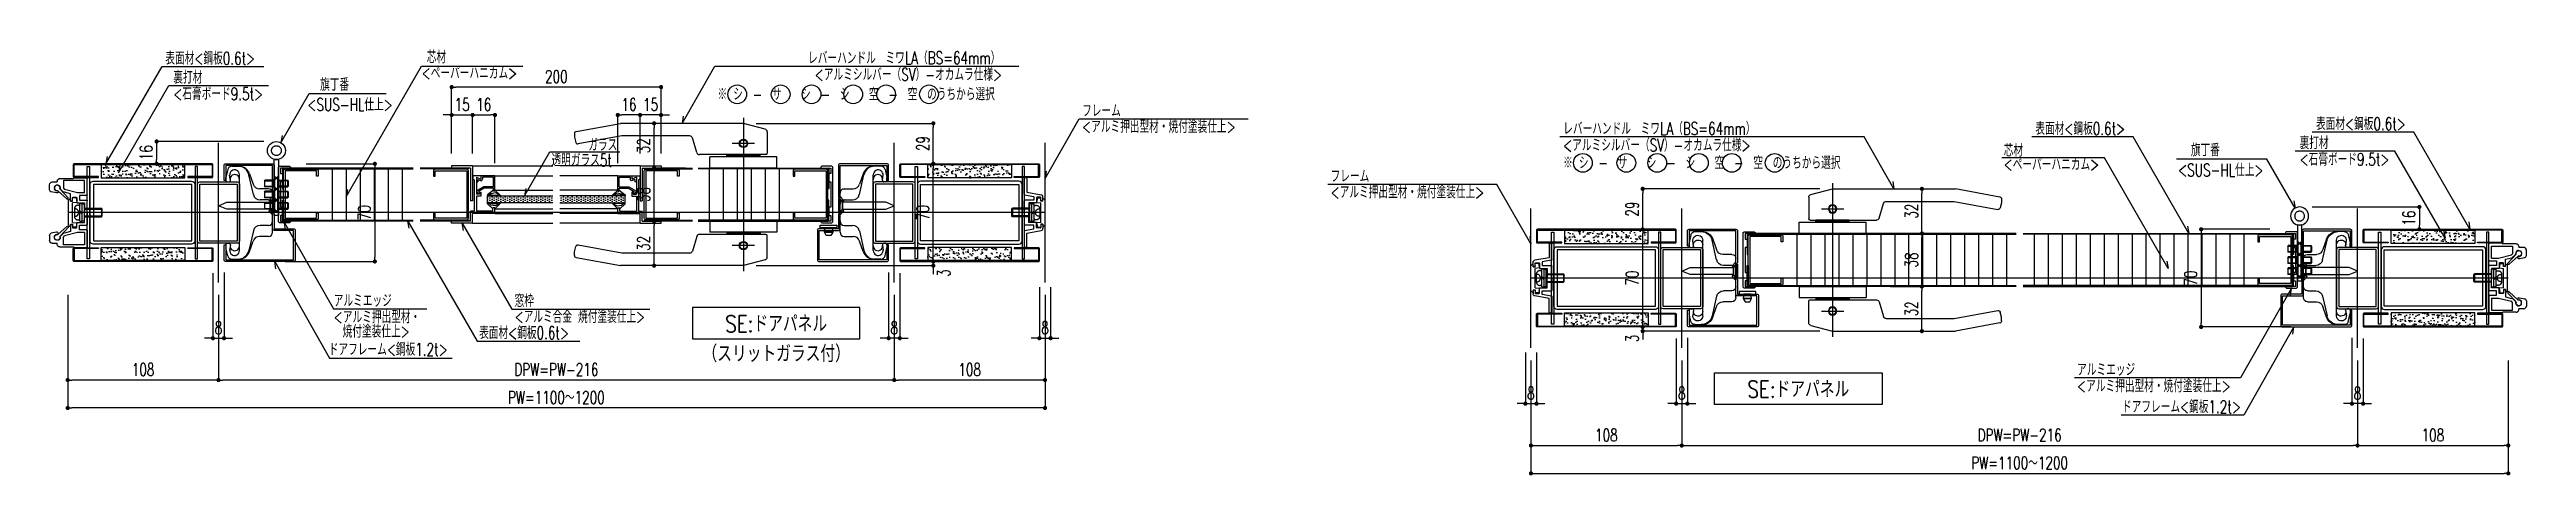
# Model space of a CAD drawing. Extents: x 21 to 47673, y 9 to 26406.
# Drawn here: x 2968 to 4742, y 17369 to 17675 of the extents above; entities that cross this region are included whole.
import ezdxf
from ezdxf.enums import TextEntityAlignment as Align

# ---------------------------------------------------------------- set-up
doc = ezdxf.new("R2010")
doc.units = 0
doc.header["$LTSCALE"] = 10
doc.header["$PDMODE"] = 35
doc.header["$PDSIZE"] = 5
doc.linetypes.add('HIDDEN', pattern=[9.525, 6.35, -3.175])
for name, color, linetype in [('_基準', 1, 'Continuous'), ('_文字', 3, 'Continuous'), ('_製品', 4, 'Continuous'), ('_製品寸法', 9, 'Continuous')]:
    doc.layers.add(name, color=color, linetype=linetype)
doc.styles.add('OKAMURA', font='simplex8.shx', dxfattribs={"width": 0.7, "bigfont": 'BIGFONT.shx'})
doc.dimstyles.new('OKAMURA-003', dxfattribs={"dimscale": 3, "dimtxt": 3, "dimasz": 1, "dimexe": 0, "dimexo": 3, "dimgap": 1, "dimtad": 1, "dimdec": 3, "dimdsep": 46, "dimtxsty": 'OKAMURA', "dimblk1": 'DOT', "dimblk2": 'DOT', "dimsah": 1, "dimcen": 0, "dimclrd": 9, "dimclre": 9, "dimclrt": 3, "dimadec": 0, "dimazin": 0, "dimtfac": 1, "dimtdec": 3, "dimtix": 1, "dimtmove": 2, "dimatfit": 3, "dimldrblk": 'NONE', "dimfxl": 0, "dimtolj": 1, "dimarcsym": 0})
pattern_1 = [(37.5, (-4872.2946, -2583.4344), (-0.1600031, 4.8941324), [0, -3.8608, 0, -4.318, 0, -4.1275]), (7.5, (-4872.2946, -2583.4344), (4.495233, 7.168251), [0, -2.0828, 0, -3.4798, 0, -1.3335]), (327.5, (-4875.419, -2583.4344), (7.9099237, 0.0143718), [0, -1.27, 0, -4.572, 0, -5.969]), (317.5, (-4875.419, -2583.4344), (7.6355645, 2.229293), [0, -0.635, 0, -2.9972, 0, -3.429])]
pattern_2 = [(37.5, (-4872.2946, -2676.4513), (-0.1600031, 4.8941324), [0, -3.8608, 0, -4.318, 0, -4.1275]), (7.5, (-4872.2946, -2676.451), (4.495233, 7.168251), [0, -2.0828, 0, -3.4798, 0, -1.3335]), (327.5, (-4875.419, -2676.4513), (7.9099237, 0.0143718), [0, -1.27, 0, -4.572, 0, -5.969]), (317.5, (-4875.419, -2676.451), (7.6355645, 2.229293), [0, -0.635, 0, -2.9972, 0, -3.429])]
pattern_3 = [(37.5, (-4388.2946, -2583.4344), (-0.160003, 4.8941324), [0, -3.8608, 0, -4.318, 0, -4.1275]), (7.5, (-4388.2946, -2583.4344), (4.495233, 7.168251), [0, -2.0828, 0, -3.4798, 0, -1.3335]), (327.5, (-4391.419, -2583.4344), (7.9099237, 0.014372), [0, -1.27, 0, -4.572, 0, -5.969]), (317.5, (-4391.419, -2583.4344), (7.6355645, 2.229293), [0, -0.635, 0, -2.9972, 0, -3.429])]

# ---------------------------------------------------------------- blocks, each defined once
blk = doc.blocks.new('P15BASE_TAYNAM_TV')
at = {"layer": '_基準'}
for p, q in [((64, -55), (64, 55)), ((56, 36.6), (72, 36.6)), ((56, -36.6), (72, -36.6))]:
    blk.add_line(p, q, dxfattribs=at)
at = {"layer": '_製品'}
for p, q in [((47, 45), (47, 29.6)), ((48.5, 46.9), (64, 51)), ((64, 51), (152, 51)), ((97.4, 30), (100.6, 40.6)), ((102.5, 42), (151.2, 42)), ((151.2, 42), (182.3, 36.3)), ((183.8, 45.1), (152, 51)), ((185, 41), (184, 37.3)), ((185, 43.7), (185, 41)), ((40, 19), (40, 27)), ((40, 27), (88, 27)), ((40, 19), (88, 19)), ((48, 28.6), (95.5, 28.6)), ((52, 27.5), (52, 28.5)), ((76, 28.5), (52, 28.5)), ((76, 27.5), (52, 27.5)), ((52.5, 27.3), (52.5, 27.5)), ((52.5, 27), (52.5, 27.3)), ((75.5, 27.3), (52.5, 27.3)), ((55, 28.6), (55, 28.5)), ((73, 28.6), (73, 28.5)), ((75.5, 27.3), (75.5, 27.5)), ((75.5, 27), (75.5, 27.3)), ((76, 27.5), (76, 28.5)), ((88, 19), (88, 27)), ((40, -19), (40, -27)), ((40, -19), (88, -19)), ((40, -27), (88, -27)), ((47, -45), (47, -29.6)), ((48, -28.6), (95.5, -28.6)), ((52, -27.5), (52, -28.5)), ((76, -27.5), (52, -27.5)), ((76, -28.5), (52, -28.5)), ((52.5, -27), (52.5, -27.3)), ((75.5, -27.3), (52.5, -27.3)), ((52.5, -27.3), (52.5, -27.5)), ((55, -28.6), (55, -28.5)), ((73, -28.6), (73, -28.5)), ((75.5, -27), (75.5, -27.3)), ((75.5, -27.3), (75.5, -27.5)), ((76, -27.5), (76, -28.5)), ((88, -19), (88, -27)), ((97.4, -30), (100.6, -40.6)), ((48.5, -46.9), (64, -51)), ((64, -51), (152, -51)), ((102.5, -42), (151.2, -42)), ((151.2, -42), (182.3, -36.3)), ((183.8, -45.1), (152, -51)), ((185, -41), (184, -37.3)), ((185, -43.7), (185, -41))]:
    blk.add_line(p, q, dxfattribs=at)
for centre, radius in [((64, 36.6), 3), ((64, 36.6), 2.55), ((64, -36.6), 3), ((64, -36.6), 2.55)]:
    blk.add_circle(centre, radius, dxfattribs=at)
for centre, radius, start, end in [((49, 45), 2, 104.8265, 180), ((102.5, 40), 2, 90, 162.8973), ((182.6, 37.7), 1.5, 259.5352, 345), ((183.5, 43.7), 1.5, 0, 79.5352), ((48, 29.6), 1, 180, 270), ((95.5, 30.6), 2, 270, 342.8973), ((48, -29.6), 1, 90, 180), ((95.5, -30.6), 2, 17.1027, 90), ((49, -45), 2, 180, 255.1735), ((102.5, -40), 2, 197.1027, 270), ((182.6, -37.7), 1.5, 15, 100.4648), ((183.5, -43.7), 1.5, 280.4648, 0)]:
    blk.add_arc(centre, radius, start, end, dxfattribs=at)
blk = doc.blocks.new('_DOT')
at = {"color": 0, "linetype": 'ByBlock'}
blk.add_line((-0.5, 0), (-1, 0), dxfattribs=at)
at = {"color": 0, "linetype": 'ByBlock', "const_width": 0.5}
blk.add_lwpolyline([(-0.25, 0, 1), (0.25, 0, 1)], format="xyb", close=True, dxfattribs=at)
blk = doc.blocks.new('*D2360')
at = {"layer": '_製品寸法', "color": 9, "lineweight": -2, "transparency": 16777216}
for p, q in [((-700, -59), (-700, -140)), ((0, -59), (0, -140)), ((-3, -140), (-697, -140))]:
    blk.add_line(p, q, dxfattribs=at)
at = {"layer": 'Defpoints', "color": 0, "transparency": 16777216}
for p in [(-700, -50), (0, -50), (-700, -140)]:
    blk.add_point(p, dxfattribs=at)
at = {"layer": '_製品寸法', "color": 9, "lineweight": -2, "transparency": 16777216, "xscale": 3, "yscale": 3, "zscale": 3, "rotation": 180}
blk.add_blockref('_DOT', (-700, -140), dxfattribs=at)
at = {"layer": '_製品寸法', "color": 9, "lineweight": -2, "transparency": 16777216, "xscale": 3, "yscale": 3, "zscale": 3}
blk.add_blockref('_DOT', (0, -140), dxfattribs=at)
at = {"layer": '_製品寸法', "color": 3, "transparency": 16777216, "insert": (-350, -132.5), "char_height": 9, "attachment_point": 5, "style": 'OKAMURA'}
blk.add_mtext('\\A1;PW=1100～1200', dxfattribs=at)
blk = doc.blocks.new('_None')
blk = doc.blocks.new('*D2361')
at = {"layer": '_製品寸法', "color": 9, "lineweight": -2, "transparency": 16777216}
for p, q in [((-108, -59), (-108, -120)), ((0, -59), (0, -120)), ((-3, -120), (-105, -120))]:
    blk.add_line(p, q, dxfattribs=at)
at = {"layer": 'Defpoints', "color": 0, "transparency": 16777216}
for p in [(-108, -50), (0, -50), (-108, -120)]:
    blk.add_point(p, dxfattribs=at)
at = {"layer": '_製品寸法', "color": 9, "lineweight": -2, "transparency": 16777216, "xscale": 3, "yscale": 3, "zscale": 3, "rotation": 180}
blk.add_blockref('_DOT', (-108, -120), dxfattribs=at)
at = {"layer": '_製品寸法', "color": 9, "lineweight": -2, "transparency": 16777216, "xscale": 3, "yscale": 3, "zscale": 3}
blk.add_blockref('_DOT', (0, -120), dxfattribs=at)
at = {"layer": '_製品寸法', "color": 3, "transparency": 16777216, "insert": (-54, -112.5), "char_height": 9, "attachment_point": 5, "style": 'OKAMURA'}
blk.add_mtext('\\A1;108', dxfattribs=at)
blk = doc.blocks.new('*D2362')
at = {"layer": '_製品寸法', "color": 9, "lineweight": -2, "transparency": 16777216}
for p, q in [((-592, -59), (-592, -120)), ((-108, -59), (-108, -120)), ((-111, -120), (-589, -120))]:
    blk.add_line(p, q, dxfattribs=at)
at = {"layer": 'Defpoints', "color": 0, "transparency": 16777216}
for p in [(-592, -50), (-108, -50), (-592, -120)]:
    blk.add_point(p, dxfattribs=at)
at = {"layer": '_製品寸法', "color": 9, "lineweight": -2, "transparency": 16777216, "xscale": 3, "yscale": 3, "zscale": 3, "rotation": 180}
blk.add_blockref('_DOT', (-592, -120), dxfattribs=at)
at = {"layer": '_製品寸法', "color": 9, "lineweight": -2, "transparency": 16777216, "xscale": 3, "yscale": 3, "zscale": 3}
blk.add_blockref('_DOT', (-108, -120), dxfattribs=at)
at = {"layer": '_製品寸法', "color": 3, "transparency": 16777216, "insert": (-350, -112.5), "char_height": 9, "attachment_point": 5, "style": 'OKAMURA'}
blk.add_mtext('\\A1;DPW=PW-216', dxfattribs=at)
blk = doc.blocks.new('*D2363')
at = {"layer": '_製品寸法', "color": 9, "lineweight": -2, "transparency": 16777216}
for p, q in [((-700, -59), (-700, -120)), ((-592, -59), (-592, -120)), ((-595, -120), (-697, -120))]:
    blk.add_line(p, q, dxfattribs=at)
at = {"layer": 'Defpoints', "color": 0, "transparency": 16777216}
for p in [(-700, -50), (-592, -50), (-700, -120)]:
    blk.add_point(p, dxfattribs=at)
at = {"layer": '_製品寸法', "color": 9, "lineweight": -2, "transparency": 16777216, "xscale": 3, "yscale": 3, "zscale": 3, "rotation": 180}
blk.add_blockref('_DOT', (-700, -120), dxfattribs=at)
at = {"layer": '_製品寸法', "color": 9, "lineweight": -2, "transparency": 16777216, "xscale": 3, "yscale": 3, "zscale": 3}
blk.add_blockref('_DOT', (-592, -120), dxfattribs=at)
at = {"layer": '_製品寸法', "color": 3, "transparency": 16777216, "insert": (-646, -112.5), "char_height": 9, "attachment_point": 5, "style": 'OKAMURA'}
blk.add_mtext('\\A1;108', dxfattribs=at)
blk = doc.blocks.new('*D2364')
at = {"layer": '_製品寸法', "color": 9, "lineweight": -2, "transparency": 16777216}
for p, q in [((-112, -42.8), (-112, -90)), ((-104, -43.4), (-104, -90)), ((-115, -90), (-118, -90)), ((-104, -90), (-112, -90)), ((-101, -90), (-98, -90))]:
    blk.add_line(p, q, dxfattribs=at)
at = {"layer": 'Defpoints', "color": 0, "transparency": 16777216}
for p in [(-112, -33.8), (-104, -34.4), (-112, -90)]:
    blk.add_point(p, dxfattribs=at)
at = {"layer": '_製品寸法', "color": 9, "lineweight": -2, "transparency": 16777216, "xscale": 3, "yscale": 3, "zscale": 3}
blk.add_blockref('_DOT', (-112, -90), dxfattribs=at)
at = {"layer": '_製品寸法', "color": 9, "lineweight": -2, "transparency": 16777216, "xscale": 3, "yscale": 3, "zscale": 3, "rotation": 180}
blk.add_blockref('_DOT', (-104, -90), dxfattribs=at)
at = {"layer": '_製品寸法', "color": 3, "transparency": 16777216, "insert": (-108, -82.5), "char_height": 9, "attachment_point": 5, "style": 'OKAMURA'}
blk.add_mtext('\\A1;8', dxfattribs=at)
blk = doc.blocks.new('*D2365')
at = {"layer": '_製品寸法', "color": 9, "lineweight": -2, "transparency": 16777216}
for p, q in [((-596, -43.4), (-596, -90)), ((-588, -42.8), (-588, -90)), ((-599, -90), (-602, -90)), ((-596, -90), (-588, -90)), ((-585, -90), (-582, -90))]:
    blk.add_line(p, q, dxfattribs=at)
at = {"layer": 'Defpoints', "color": 0, "transparency": 16777216}
for p in [(-596, -34.4), (-588, -33.8), (-588, -90)]:
    blk.add_point(p, dxfattribs=at)
at = {"layer": '_製品寸法', "color": 9, "lineweight": -2, "transparency": 16777216, "xscale": 3, "yscale": 3, "zscale": 3}
blk.add_blockref('_DOT', (-596, -90), dxfattribs=at)
at = {"layer": '_製品寸法', "color": 9, "lineweight": -2, "transparency": 16777216, "xscale": 3, "yscale": 3, "zscale": 3, "rotation": 180}
blk.add_blockref('_DOT', (-588, -90), dxfattribs=at)
at = {"layer": '_製品寸法', "color": 3, "transparency": 16777216, "insert": (-592, -82.5), "char_height": 9, "attachment_point": 5, "style": 'OKAMURA'}
blk.add_mtext('\\A1;8', dxfattribs=at)
blk = doc.blocks.new('*D2366')
at = {"layer": '_製品寸法', "color": 9, "lineweight": -2, "transparency": 16777216}
for p, q in [((-559.5, 51), (-636.3, 51)), ((-636.3, 48), (-636.3, 38)), ((-605.6, 35), (-636.3, 35))]:
    blk.add_line(p, q, dxfattribs=at)
at = {"layer": 'Defpoints', "color": 0, "transparency": 16777216}
for p in [(-550.5, 51), (-636.3, 35), (-596.6, 35)]:
    blk.add_point(p, dxfattribs=at)
at = {"layer": '_製品寸法', "color": 9, "lineweight": -2, "transparency": 16777216, "xscale": 3, "yscale": 3, "zscale": 3}
for p, rotation in [((-636.3, 51), 90), ((-636.3, 35), 270)]:
    blk.add_blockref('_DOT', p, dxfattribs=dict(at, rotation=rotation))
at = {"layer": '_製品寸法', "color": 3, "transparency": 16777216, "insert": (-643.8, 43), "char_height": 9, "attachment_point": 5, "rotation": 90, "style": 'OKAMURA'}
blk.add_mtext('\\A1;16', dxfattribs=at)
blk = doc.blocks.new('*D2367')
at = {"layer": '_製品寸法', "color": 9, "lineweight": -2, "transparency": 16777216}
for p, q in [((-529.2, 35), (-480, 35)), ((-480, 32), (-480, -32)), ((-544.2, -35), (-480, -35))]:
    blk.add_line(p, q, dxfattribs=at)
at = {"layer": 'Defpoints', "color": 0, "transparency": 16777216}
for p in [(-538.2, 35), (-553.2, -35), (-480, -35)]:
    blk.add_point(p, dxfattribs=at)
at = {"layer": '_製品寸法', "color": 9, "lineweight": -2, "transparency": 16777216, "xscale": 3, "yscale": 3, "zscale": 3}
for p, rotation in [((-480, 35), 90), ((-480, -35), 270)]:
    blk.add_blockref('_DOT', p, dxfattribs=dict(at, rotation=rotation))
at = {"layer": '_製品寸法', "color": 3, "transparency": 16777216, "insert": (-487.5, 0), "char_height": 9, "attachment_point": 5, "rotation": 90, "style": 'OKAMURA'}
blk.add_mtext('\\A1;70', dxfattribs=at)
blk = doc.blocks.new('*D2368')
at = {"layer": '_製品寸法', "color": 9, "lineweight": -2, "transparency": 16777216}
for p, q in [((-425, 42.5), (-425, 90)), ((-278, 90), (-422, 90)), ((-275, 42.5), (-275, 90))]:
    blk.add_line(p, q, dxfattribs=at)
at = {"layer": 'Defpoints', "color": 0, "transparency": 16777216}
for p in [(-425, 90), (-425, 33.5), (-275, 33.5)]:
    blk.add_point(p, dxfattribs=at)
at = {"layer": '_製品寸法', "color": 9, "lineweight": -2, "transparency": 16777216, "xscale": 3, "yscale": 3, "zscale": 3}
for p, rotation in [((-425, 90), 179.9999999999997), ((-275, 90), 359.9999999999997)]:
    blk.add_blockref('_DOT', p, dxfattribs=dict(at, rotation=rotation))
at = {"layer": '_製品寸法', "color": 3, "transparency": 16777216, "insert": (-350, 97.5), "char_height": 9, "attachment_point": 5, "style": 'OKAMURA'}
blk.add_mtext('\\A1;200', dxfattribs=at)
blk = doc.blocks.new('*D2369')
at = {"layer": '_製品寸法', "color": 9, "lineweight": -2, "transparency": 16777216}
for p, q in [((-293, 70), (-296, 70)), ((-290, 42.5), (-290, 70)), ((-275, 70), (-290, 70)), ((-275, 42.5), (-275, 70)), ((-272, 70), (-269, 70))]:
    blk.add_line(p, q, dxfattribs=at)
at = {"layer": 'Defpoints', "color": 0, "transparency": 16777216}
for p in [(-290, 70), (-290, 33.5), (-275, 33.5)]:
    blk.add_point(p, dxfattribs=at)
at = {"layer": '_製品寸法', "color": 9, "lineweight": -2, "transparency": 16777216, "xscale": 3, "yscale": 3, "zscale": 3}
for p, rotation in [((-290, 70), 359.9999999999997), ((-275, 70), 179.9999999999997)]:
    blk.add_blockref('_DOT', p, dxfattribs=dict(at, rotation=rotation))
at = {"layer": '_製品寸法', "color": 3, "transparency": 16777216, "insert": (-282.5, 77.5), "char_height": 9, "attachment_point": 5, "style": 'OKAMURA'}
blk.add_mtext('\\A1;15', dxfattribs=at)
blk = doc.blocks.new('*D2370')
at = {"layer": '_製品寸法', "color": 9, "lineweight": -2, "transparency": 16777216}
for p, q in [((-306, 35.5), (-306, 70)), ((-293, 70), (-303, 70)), ((-290, 42.5), (-290, 70))]:
    blk.add_line(p, q, dxfattribs=at)
at = {"layer": 'Defpoints', "color": 0, "transparency": 16777216}
for p in [(-306, 70), (-306, 26.5), (-290, 33.5)]:
    blk.add_point(p, dxfattribs=at)
at = {"layer": '_製品寸法', "color": 9, "lineweight": -2, "transparency": 16777216, "xscale": 3, "yscale": 3, "zscale": 3}
for p, rotation in [((-306, 70), 179.9999999999997), ((-290, 70), 359.9999999999997)]:
    blk.add_blockref('_DOT', p, dxfattribs=dict(at, rotation=rotation))
at = {"layer": '_製品寸法', "color": 3, "transparency": 16777216, "insert": (-298, 77.5), "char_height": 9, "attachment_point": 5, "style": 'OKAMURA'}
blk.add_mtext('\\A1;16', dxfattribs=at)
blk = doc.blocks.new('*D2371')
at = {"layer": '_製品寸法', "color": 9, "lineweight": -2, "transparency": 16777216}
for p, q in [((-428, 70), (-431, 70)), ((-425, 42.5), (-425, 70)), ((-425, 70), (-410, 70)), ((-410, 42.5), (-410, 70)), ((-407, 70), (-404, 70))]:
    blk.add_line(p, q, dxfattribs=at)
at = {"layer": 'Defpoints', "color": 0, "transparency": 16777216}
for p in [(-410, 70), (-425, 33.5), (-410, 33.5)]:
    blk.add_point(p, dxfattribs=at)
at = {"layer": '_製品寸法', "color": 9, "lineweight": -2, "transparency": 16777216, "xscale": 3, "yscale": 3, "zscale": 3}
blk.add_blockref('_DOT', (-425, 70), dxfattribs=at)
at = {"layer": '_製品寸法', "color": 9, "lineweight": -2, "transparency": 16777216, "xscale": 3, "yscale": 3, "zscale": 3, "rotation": 180}
blk.add_blockref('_DOT', (-410, 70), dxfattribs=at)
at = {"layer": '_製品寸法', "color": 3, "transparency": 16777216, "insert": (-417.5, 77.5), "char_height": 9, "attachment_point": 5, "style": 'OKAMURA'}
blk.add_mtext('\\A1;15', dxfattribs=at)
blk = doc.blocks.new('*D2372')
at = {"layer": '_製品寸法', "color": 9, "lineweight": -2, "transparency": 16777216}
for p, q in [((-410, 42.5), (-410, 70)), ((-407, 70), (-397, 70)), ((-394, 35.5), (-394, 70))]:
    blk.add_line(p, q, dxfattribs=at)
at = {"layer": 'Defpoints', "color": 0, "transparency": 16777216}
for p in [(-394, 70), (-410, 33.5), (-394, 26.5)]:
    blk.add_point(p, dxfattribs=at)
at = {"layer": '_製品寸法', "color": 9, "lineweight": -2, "transparency": 16777216, "xscale": 3, "yscale": 3, "zscale": 3, "rotation": 180}
blk.add_blockref('_DOT', (-410, 70), dxfattribs=at)
at = {"layer": '_製品寸法', "color": 9, "lineweight": -2, "transparency": 16777216, "xscale": 3, "yscale": 3, "zscale": 3}
blk.add_blockref('_DOT', (-394, 70), dxfattribs=at)
at = {"layer": '_製品寸法', "color": 3, "transparency": 16777216, "insert": (-402, 77.5), "char_height": 9, "attachment_point": 5, "style": 'OKAMURA'}
blk.add_mtext('\\A1;16', dxfattribs=at)
blk = doc.blocks.new('*D2373')
at = {"layer": '_製品寸法', "color": 9, "lineweight": -2, "transparency": 16777216}
for p, q in [((-257.5, -6), (-280, -6)), ((-280, -35), (-280, -9)), ((-225, -38), (-280, -38))]:
    blk.add_line(p, q, dxfattribs=at)
at = {"layer": 'Defpoints', "color": 0, "transparency": 16777216}
for p in [(-280, -6), (-248.5, -6), (-216, -38)]:
    blk.add_point(p, dxfattribs=at)
at = {"layer": '_製品寸法', "color": 9, "lineweight": -2, "transparency": 16777216, "xscale": 3, "yscale": 3, "zscale": 3}
for p, rotation in [((-280, -6), 90), ((-280, -38), 270)]:
    blk.add_blockref('_DOT', p, dxfattribs=dict(at, rotation=rotation))
at = {"layer": '_製品寸法', "color": 3, "transparency": 16777216, "insert": (-287.5, -22), "char_height": 9, "attachment_point": 5, "rotation": 90, "style": 'OKAMURA'}
blk.add_mtext('\\A1;32', dxfattribs=at)
blk = doc.blocks.new('*D2374')
at = {"layer": '_製品寸法', "color": 9, "lineweight": -2, "transparency": 16777216}
for p, q in [((-257.5, 32), (-280, 32)), ((-280, -3), (-280, 29)), ((-257.5, -6), (-280, -6))]:
    blk.add_line(p, q, dxfattribs=at)
at = {"layer": 'Defpoints', "color": 0, "transparency": 16777216}
for p in [(-280, 32), (-248.5, 32), (-248.5, -6)]:
    blk.add_point(p, dxfattribs=at)
at = {"layer": '_製品寸法', "color": 9, "lineweight": -2, "transparency": 16777216, "xscale": 3, "yscale": 3, "zscale": 3}
for p, rotation in [((-280, 32), 90), ((-280, -6), 270)]:
    blk.add_blockref('_DOT', p, dxfattribs=dict(at, rotation=rotation))
at = {"layer": '_製品寸法', "color": 3, "transparency": 16777216, "insert": (-287.5, 13), "char_height": 9, "attachment_point": 5, "rotation": 90, "style": 'OKAMURA'}
blk.add_mtext('\\A1;38', dxfattribs=at)
blk = doc.blocks.new('*D2375')
at = {"layer": '_製品寸法', "color": 9, "lineweight": -2, "transparency": 16777216}
for p, q in [((-225, 64), (-280, 64)), ((-280, 35), (-280, 61)), ((-257.5, 32), (-280, 32))]:
    blk.add_line(p, q, dxfattribs=at)
at = {"layer": 'Defpoints', "color": 0, "transparency": 16777216}
for p in [(-280, 64), (-216, 64), (-248.5, 32)]:
    blk.add_point(p, dxfattribs=at)
at = {"layer": '_製品寸法', "color": 9, "lineweight": -2, "transparency": 16777216, "xscale": 3, "yscale": 3, "zscale": 3}
for p, rotation in [((-280, 64), 90), ((-280, 32), 270)]:
    blk.add_blockref('_DOT', p, dxfattribs=dict(at, rotation=rotation))
at = {"layer": '_製品寸法', "color": 3, "transparency": 16777216, "insert": (-287.5, 48), "char_height": 9, "attachment_point": 5, "rotation": 90, "style": 'OKAMURA'}
blk.add_mtext('\\A1;32', dxfattribs=at)
blk = doc.blocks.new('*D2376')
at = {"layer": '_製品寸法', "color": 9, "lineweight": -2, "transparency": 16777216}
for p, q in [((-94.4, -35), (-80, -35)), ((-80, -32), (-80, -29)), ((-80, -38), (-80, -35)), ((-207, -38), (-80, -38)), ((-80, -41), (-80, -44))]:
    blk.add_line(p, q, dxfattribs=at)
at = {"layer": 'Defpoints', "color": 0, "transparency": 16777216}
for p in [(-103.4, -35), (-80, -35), (-216, -38)]:
    blk.add_point(p, dxfattribs=at)
at = {"layer": '_製品寸法', "color": 9, "lineweight": -2, "transparency": 16777216, "xscale": 3, "yscale": 3, "zscale": 3}
for p, rotation in [((-80, -35), 270), ((-80, -38), 90)]:
    blk.add_blockref('_DOT', p, dxfattribs=dict(at, rotation=rotation))
at = {"layer": '_製品寸法', "color": 3, "transparency": 16777216, "insert": (-72.5, -43.3), "char_height": 9, "attachment_point": 5, "rotation": 90, "style": 'OKAMURA'}
blk.add_mtext('\\A1;3', dxfattribs=at)
blk = doc.blocks.new('*D2377')
at = {"layer": '_製品寸法', "color": 9, "lineweight": -2, "transparency": 16777216}
for p, q in [((-94.4, 35), (-80, 35)), ((-80, -32), (-80, 32)), ((-94.4, -35), (-80, -35))]:
    blk.add_line(p, q, dxfattribs=at)
at = {"layer": 'Defpoints', "color": 0, "transparency": 16777216}
for p in [(-103.4, 35), (-80, 35), (-103.4, -35)]:
    blk.add_point(p, dxfattribs=at)
at = {"layer": '_製品寸法', "color": 9, "lineweight": -2, "transparency": 16777216, "xscale": 3, "yscale": 3, "zscale": 3}
for p, rotation in [((-80, 35), 90), ((-80, -35), 270)]:
    blk.add_blockref('_DOT', p, dxfattribs=dict(at, rotation=rotation))
at = {"layer": '_製品寸法', "color": 3, "transparency": 16777216, "insert": (-87.5, 0), "char_height": 9, "attachment_point": 5, "rotation": 90, "style": 'OKAMURA'}
blk.add_mtext('\\A1;70', dxfattribs=at)
blk = doc.blocks.new('*D2378')
at = {"layer": '_製品寸法', "color": 9, "lineweight": -2, "transparency": 16777216}
for p, q in [((-207, 64), (-80, 64)), ((-80, 38), (-80, 61)), ((-94.4, 35), (-80, 35))]:
    blk.add_line(p, q, dxfattribs=at)
at = {"layer": 'Defpoints', "color": 0, "transparency": 16777216}
for p in [(-216, 64), (-80, 64), (-103.4, 35)]:
    blk.add_point(p, dxfattribs=at)
at = {"layer": '_製品寸法', "color": 9, "lineweight": -2, "transparency": 16777216, "xscale": 3, "yscale": 3, "zscale": 3}
for p, rotation in [((-80, 64), 90), ((-80, 35), 270)]:
    blk.add_blockref('_DOT', p, dxfattribs=dict(at, rotation=rotation))
at = {"layer": '_製品寸法', "color": 3, "transparency": 16777216, "insert": (-87.5, 49.5), "char_height": 9, "attachment_point": 5, "rotation": 90, "style": 'OKAMURA'}
blk.add_mtext('\\A1;29', dxfattribs=at)
blk = doc.blocks.new('AUDIT_I_130227104929-0')
for p, q in [((0, 4), (0, -4)), ((0, 4), (0.3, 4)), ((0.3, 4), (0.3, -4)), ((0.3, 4), (2.3, 2)), ((2.7, 2), (2.7, -1.9)), ((8, 1.6), (2.7, 1.6)), ((2.8, 2), (7.8, 2)), ((8, 1.6), (7.8, 2)), ((7.8, 2), (7.8, -1.9)), ((8, -1.5), (8, 1.6)), ((0, -4), (0.3, -4)), ((0.3, -4), (2.3, -1.9)), ((8, -1.5), (2.7, -1.5)), ((2.8, -1.9), (7.8, -1.9)), ((8, -1.5), (7.8, -1.9))]:
    blk.add_line(p, q)
for centre, radius, start, end in [((2.5, 2.2), 0.3, 225, 315), ((2.8, 2.1), 0.101, 249.8874, 290.1126), ((2.5, -2.1), 0.3, 45, 135), ((2.8, -2), 0.101, 69.8874, 110.1126)]:
    blk.add_arc(centre, radius, start, end)
blk = doc.blocks.new('A$C04476BE7')
for p, q in [((-1.5, -15), (-1.5, 0)), ((-1.5, 0), (0, 0)), ((0, -13.5), (0, 0)), ((38, -13.5), (38, 0)), ((39.5, 0), (38, 0)), ((39.5, -15), (39.5, 0)), ((-1.5, -15), (5.5, -15)), ((0, -13.5), (7, -13.5)), ((5.5, -31), (5.5, -15)), ((7, -16.2), (7, -13.5)), ((29.6, -16.2), (7, -16.2)), ((17.8, -17.7), (7, -17.7)), ((7, -29.5), (7, -17.7)), ((38, -13.5), (14.5, -13.5)), ((14.5, -15), (14.5, -13.5)), ((39.5, -15), (14.5, -15)), ((17.8, -21), (17.8, -17.7)), ((31.4, -17.7), (19.3, -17.7)), ((21.5, -17.7), (19.3, -19)), ((19.3, -19.9), (19.3, -17.7)), ((24.6, -23), (21.5, -17.7)), ((28.2, -17.7), (28.2, -18.8)), ((30, -15.2), (29.6, -16.2)), ((32.5, -15.2), (30, -15.2)), ((31.4, -17.7), (30, -21)), ((32.5, -31), (32.5, -15.2)), ((5.5, -31), (9.5, -31)), ((7, -29.5), (9.5, -29.5)), ((8.8, -29.5), (12.2, -25.6)), ((8.8, -31), (12.5, -34.8)), ((9.5, -31), (9.5, -29.5)), ((10.9, -31.4), (11.4, -28.1)), ((12.5, -34.8), (10.9, -31.4)), ((11.4, -28.1), (12.3, -27.1)), ((12.5, -28.7), (12.2, -25.6)), ((20.7, -21), (17.8, -21)), ((18.5, -28.7), (18.8, -25.6)), ((22.2, -31), (18.5, -34.8)), ((18.5, -34.8), (20.1, -31.4)), ((19.6, -28.1), (18.7, -27.1)), ((22.2, -29.9), (18.8, -25.6)), ((19.9, -19.9), (19.3, -19)), ((20.7, -19.9), (19.3, -19.9)), ((20.1, -31.4), (19.6, -28.1)), ((21.1, -19.2), (19.9, -19.9)), ((20.7, -19.9), (20.7, -21)), ((23.5, -23.3), (21.1, -19.2)), ((21.5, -29.9), (23.5, -29.9)), ((21.5, -31), (21.5, -29.9)), ((21.5, -31), (32.5, -31)), ((23.5, -29.9), (23.5, -23.3)), ((24.6, -29.9), (24.6, -23)), ((24.6, -29.9), (31.4, -29.9)), ((29.7, -18.8), (28.2, -18.8)), ((29.7, -18.8), (29, -20.6)), ((32.5, -21), (30, -21)), ((31.4, -22.1), (30, -22.1)), ((31.4, -29.9), (31.4, -22.1))]:
    blk.add_line(p, q)
blk.add_arc((30, -21), 1.1, 157.0113, 270)
blk = doc.blocks.new('A$C32CB7D14')
at = {"layer": '_製品'}
for p, q in [((0, 19.5), (1, 20.5)), ((0, 19.5), (0, 1.5)), ((1.5, 20.5), (1, 20.5)), ((1.5, 18.7), (1.5, 20.5)), ((1.5, 18.7), (3, 18.7)), ((3, 18.7), (3, 21)), ((5.5, 21), (3, 21)), ((3, 17.5), (6, 17.8)), ((6, 17.8), (5.5, 21)), ((0, 1.5), (1, 0.5)), ((1.5, 0.5), (1, 0.5)), ((1.5, 2.2), (1.5, 0.5)), ((1.5, 2.2), (3, 2.2)), ((3, 17.5), (3, 3.5)), ((6, 3.2), (3, 3.5)), ((3, 2.2), (3, 0)), ((5.5, 0), (6, 3.2)), ((5.5, 0), (3, 0))]:
    blk.add_line(p, q, dxfattribs=at)
blk = doc.blocks.new('A$C72ED3FC6')
at = {"layer": '_製品'}
for p, q in [((0.5, 9.3), (0, 8.7)), ((12.8, 8.7), (0, 8.7)), ((0, 8.7), (0, 3.7)), ((12.8, 3.7), (0, 3.7)), ((0, 3.7), (0.5, 3.2)), ((12.8, 9.3), (0.5, 9.3)), ((0.5, 3.2), (0.5, 9.3)), ((12.8, 3.2), (0.5, 3.2)), ((12.8, 12.5), (14.4, 12.5)), ((12.8, 12.5), (12.8, 0)), ((14.4, 0), (12.8, 0)), ((14.4, 12.5), (14.4, 0)), ((16, 12.5), (14.4, 12.5)), ((14.4, 7.2), (16, 6.3)), ((14.4, 6.3), (16, 5.3)), ((16, 12.5), (16, 0)), ((14.4, 0), (16, 0))]:
    blk.add_line(p, q, dxfattribs=at)
at = {"layer": '_製品', "linetype": 'HIDDEN', "ltscale": 0.5}
blk.add_line((20, 3.7), (20, 8.7), dxfattribs=at)
for centre, radius, start, end in [((17.5, 9), 2.48, 353.0727, 128.2119), ((17.5, 3.5), 2.48, 231.7881, 6.9274), ((19.4, 6.5), 2.37, 74.4113, 185.2), ((19.4, 6), 2.37, 174.8002, 285.5887)]:
    blk.add_arc(centre, radius, start, end, dxfattribs=at)
blk = doc.blocks.new('A$C47657887')
at = {"layer": '_製品'}
for p, q in [((2.5, 6), (8.9, 0.2)), ((9.8, 1), (3.9, 7.4))]:
    blk.add_line(p, q, dxfattribs=at)
for centre, radius, start, end in [((2, 8), 2, 345.1323, 284.8682), ((9.3, 0.6), 0.6, 225, 45)]:
    blk.add_arc(centre, radius, start, end, dxfattribs=at)
blk = doc.blocks.new('P15CEUS枠')
at = {"layer": '_製品'}
for p, q in [((-13.5, 16.3), (-13.5, 20)), ((-11.5, 22), (-8, 22)), ((-10, 18.1), (-10, 17.1)), ((-7.8, 19.8), (-8.8, 19.6)), ((-8, 23), (-8, 22)), ((-7.6, 23.8), (-6.8, 24.3)), ((-6.2, 24.5), (3.5, 24.5)), ((-6, 18.3), (-6, 17.1)), ((11.5, 23), (-3.5, 23)), ((-3.5, 23), (-3.5, 17.5)), ((3.9, 24.9), (3.5, 24.5)), ((4.1, 25), (13, 25)), ((11.5, 14.3), (11.5, 23)), ((13.5, 12.8), (13.5, 24.5)), ((-8.6, 14.1), (-12.3, 14.8)), ((-7.8, 14.1), (-8.6, 14.1)), ((-7.8, 15.6), (-8.5, 15.6)), ((-6, 17.1), (-4.3, 15.4)), ((-3.5, 17.5), (-2.7, 16.6)), ((1.5, 13.5), (-2.9, 14.6)), ((6.5, 14.3), (-2.7, 16.6)), ((1.5, 8.8), (1.5, 13.5)), ((1.8, 8.5), (2.7, 8.5)), ((3, 8.8), (3, 10.7)), ((3.3, 11), (5.7, 11)), ((6, 10.7), (6, 7)), ((6, 7), (11.5, 7)), ((11.5, 14.3), (6.5, 14.3)), ((8, 12.3), (8, 9)), ((13, 12.3), (8, 12.3)), ((8, 9), (13, 9)), ((11.5, 7), (11.5, 0.3)), ((11.5, 0.3), (11.8, 0)), ((11.5, -0.3), (11.8, 0)), ((13.5, 0.3), (13.2, 0)), ((13.2, 0), (13.5, -0.3)), ((13.5, 0.3), (13.5, 8.5)), ((-13.5, -16.3), (-13.5, -20)), ((-8.6, -14.1), (-12.3, -14.8)), ((-10, -18.1), (-10, -17.1)), ((-7.8, -14.1), (-8.6, -14.1)), ((-7.8, -15.6), (-8.5, -15.6)), ((-6, -17.1), (-4.3, -15.4)), ((-6, -18.3), (-6, -17.1)), ((-3.5, -17.5), (-2.7, -16.6)), ((-3.5, -23), (-3.5, -17.5)), ((1.5, -13.5), (-2.9, -14.6)), ((6.5, -14.3), (-2.7, -16.6)), ((1.5, -8.8), (1.5, -13.5)), ((1.8, -8.5), (2.7, -8.5)), ((3, -8.8), (3, -10.7)), ((3.3, -11), (5.7, -11)), ((6, -7), (11.5, -7)), ((6, -10.7), (6, -7)), ((11.5, -14.3), (6.5, -14.3)), ((8, -9), (13, -9)), ((8, -12.3), (8, -9)), ((13, -12.3), (8, -12.3)), ((11.5, -7), (11.5, -0.3)), ((11.5, -14.3), (11.5, -23)), ((13.5, -0.3), (13.5, -8.5)), ((13.5, -12.8), (13.5, -24.5)), ((13.5, -12.8), (13.5, -24.5)), ((-11.5, -22), (-8, -22)), ((-7.8, -19.8), (-8.8, -19.6)), ((-8, -23), (-8, -22)), ((-7.6, -23.8), (-6.8, -24.3)), ((-6.2, -24.5), (3.5, -24.5)), ((11.5, -23), (-3.5, -23)), ((3.9, -24.9), (3.5, -24.5)), ((4.1, -25), (13, -25))]:
    blk.add_line(p, q, dxfattribs=at)
for centre, radius, start, end in [((-11.5, 20), 2, 90, 180), ((-8.5, 18.1), 1.5, 100, 180), ((-7, 23), 1, 123.6901, 180), ((-7.5, 18.3), 1.5, 0, 100), ((-6.2, 23.5), 1, 90, 123.6901), ((4.1, 24.7), 0.3, 90, 135), ((13, 24.5), 0.5, 0, 90), ((-12, 16.3), 1.5, 180, 260), ((-8.5, 17.1), 1.5, 180, 270), ((-7.8, 14.9), 0.75, 270, 90), ((-2.2, 17.5), 3, 225, 255.5), ((1.8, 8.8), 0.3, 180, 270), ((2.7, 8.8), 0.3, 270, 0), ((3.3, 10.7), 0.3, 90, 180), ((5.7, 10.7), 0.3, 0, 90), ((13, 12.8), 0.5, 270, 0), ((13, 8.5), 0.5, 0, 90), ((-12, -16.3), 1.5, 100, 180), ((-8.5, -17.1), 1.5, 90, 180), ((-7.8, -14.9), 0.75, 270, 90), ((-2.2, -17.5), 3, 104.5, 135), ((1.8, -8.8), 0.3, 90, 180), ((2.7, -8.8), 0.3, 0, 90), ((3.3, -10.7), 0.3, 180, 270), ((5.7, -10.7), 0.3, 270, 360), ((13, -8.5), 0.5, 270, 0), ((13, -12.8), 0.5, 0, 90), ((-11.5, -20), 2, 180, 270), ((-8.5, -18.1), 1.5, 180, 260), ((-7, -23), 1, 180, 236.3099), ((-7.5, -18.3), 1.5, 260, 360), ((-6.2, -23.5), 1, 236.3099, 270), ((4.1, -24.7), 0.3, 225, 270), ((13, -24.5), 0.5, 270, 0)]:
    blk.add_arc(centre, radius, start, end, dxfattribs=at)
for name, p in [('A$C47657887', (-10, 9.7)), ('A$C32CB7D14', (0, -10.5))]:
    blk.add_blockref(name, p, dxfattribs=at)
at = {"layer": '_製品', "xscale": -1}
blk.add_blockref('A$C72ED3FC6', (24.3, -6.3), dxfattribs=at)
at = {"layer": '_製品', "xscale": -1, "rotation": 180}
blk.add_blockref('A$C47657887', (-10, -9.7), dxfattribs=at)
blk = doc.blocks.new('A$C46606B5D')
at = {"layer": '_製品'}
for p, q in [((0, 17.8), (0.5, 21)), ((3, 17.5), (0, 17.8)), ((0.5, 21), (3, 21)), ((3, 18.8), (3, 21)), ((4.5, 18.8), (3, 18.8)), ((4.5, 18.8), (4.5, 20.5)), ((4.5, 20.5), (5, 20.5)), ((6, 19.5), (5, 20.5)), ((6, 19.5), (6, 1.5)), ((0, 3.2), (3, 3.5)), ((0.5, 0), (0, 3.2)), ((0.5, 0), (3, 0)), ((3, 17.5), (3, 3.5)), ((3, 2.3), (3, 0)), ((4.5, 2.3), (3, 2.3)), ((4.5, 2.3), (4.5, 0.5)), ((4.5, 0.5), (5, 0.5)), ((6, 1.5), (5, 0.5))]:
    blk.add_line(p, q, dxfattribs=at)
blk = doc.blocks.new('A$C79397D4C')
at = {"layer": '_製品'}
for p, q in [((0, 67.6), (0, 72.6)), ((23, 79.2), (2.5, 75.5)), ((3, 67.6), (3, 71.4)), ((3.6, 72), (8.4, 72)), ((9, 71.4), (9, 64)), ((26.2, 75.7), (13, 73.3)), ((13, 73.3), (13, 68)), ((23, 99), (23, 79.2)), ((24, 100), (26, 100)), ((27, 76.6), (27, 99)), ((0.6, 67), (2.4, 67)), ((9, 64), (20, 64)), ((9, 36), (20, 36)), ((9, 28.6), (9, 36)), ((13, 68), (26, 68)), ((20, 64), (20, 50.6)), ((20, 50.6), (20.6, 50)), ((20, 50.6), (20.6, 50)), ((20, 49.4), (20.6, 50)), ((20, 49.4), (20.6, 50)), ((20, 36), (20, 49.4)), ((27, 50.6), (26.4, 50)), ((27, 50.6), (26.4, 50)), ((27, 49.4), (26.4, 50)), ((27, 49.4), (26.4, 50)), ((27, 50.6), (27, 67)), ((27, 49.4), (27, 33)), ((0, 32.4), (0, 27.4)), ((0.6, 33), (2.4, 33)), ((23, 20.8), (2.5, 24.5)), ((3, 32.4), (3, 28.6)), ((3.6, 28), (8.4, 28)), ((13, 26.7), (13, 32)), ((13, 32), (26, 32)), ((26.2, 24.3), (13, 26.7)), ((23, 1), (23, 20.8)), ((24, 0), (26, 0)), ((27, 23.4), (27, 1))]:
    blk.add_line(p, q, dxfattribs=at)
for centre, radius, start, end in [((3, 72.6), 3, 100, 180), ((3.6, 71.4), 0.6, 90, 180), ((8.4, 71.4), 0.6, 0, 90), ((24, 99), 1, 90, 180), ((26, 99), 1, 0, 90), ((26, 76.6), 1, 280, 0), ((0.6, 67.6), 0.6, 180, 270), ((2.4, 67.6), 0.6, 270, 360), ((26, 67), 1, 0, 90), ((0.6, 32.4), 0.6, 90, 180), ((3, 27.4), 3, 180, 260), ((2.4, 32.4), 0.6, 0, 90), ((3.6, 28.6), 0.6, 180, 270), ((8.4, 28.6), 0.6, 270, 0), ((24, 1), 1, 180, 270), ((26, 33), 1, 270, 0), ((26, 1), 1, 270, 0), ((26, 23.4), 1, 0, 80)]:
    blk.add_arc(centre, radius, start, end, dxfattribs=at)
blk = doc.blocks.new('P15CEUG枠')
at = {"layer": '_製品', "xscale": -0.5, "yscale": 0.5, "zscale": 0.5}
blk.add_blockref('A$C79397D4C', (-1.5, -25), dxfattribs=at)
at = {"layer": '_製品'}
for name, p in [('A$C72ED3FC6', (-23.8, -6.3)), ('A$C46606B5D', (-6, -10.5))]:
    blk.add_blockref(name, p, dxfattribs=at)
blk = doc.blocks.new('BASE_BLOCK_DOOR_1')
at = {"layer": '_製品'}
h = blk.add_hatch(dxfattribs=at)
h.set_pattern_fill('AR-SAND', color=256, scale=0.1, style=0)
h.set_pattern_definition(pattern_3)
h.paths.add_polyline_path([(24, 24.9), (84, 24.9), (84, 34.4), (24, 34.4)])
h = blk.add_hatch(dxfattribs=at)
h.set_pattern_fill('AR-SAND', color=256, scale=0.1, style=0)
h.set_pattern_definition(pattern_1)
h.paths.add_polyline_path([(676, 24.9), (616, 24.9), (616, 34.4), (676, 34.4)])
h = blk.add_hatch(dxfattribs=at)
h.set_pattern_fill('DOTS', color=256, angle=90, style=0)
h.set_pattern_definition([(90, (-1440.852, -38.369), (1.5875, 0.79375), [0, -1.5875])])
edge = h.paths.add_edge_path()
edge.add_line((347.5, -7), (300.6, -7))
edge.add_line((300.6, -7), (300.6, -12))
edge.add_line((300.6, -12), (347.5, -12))
h = blk.add_hatch(dxfattribs=at)
h.set_pattern_fill('DOTS', color=256, angle=90, style=0)
h.set_pattern_definition([(90, (2274.2683, -38.369), (-1.5875, 0.79375), [0, -1.5875])])
edge = h.paths.add_edge_path()
edge.add_line((352.5, -7), (399.4, -7))
edge.add_line((399.4, -7), (399.4, -12))
edge.add_line((399.4, -12), (352.5, -12))
h = blk.add_hatch(dxfattribs=at)
h.set_pattern_fill('AR-SAND', color=256, scale=0.1, style=0)
h.set_pattern_definition(pattern_3)
h.paths.add_polyline_path([(24, -24.9), (84, -24.9), (84, -34.4), (24, -34.4)])
h = blk.add_hatch(dxfattribs=at)
h.set_pattern_fill('AR-SAND', color=256, scale=0.1, style=0)
h.set_pattern_definition(pattern_2)
h.paths.add_polyline_path([(676, -24.9), (616, -24.9), (616, -34.4), (676, -34.4)])
for p, q in [((114.6, 31), (113.2, 25.3)), ((113.2, 23), (113.2, 25.3)), ((114.2, 22), (115.5, 22)), ((116.5, 23.1), (116, 26.8)), ((117.5, 33.3), (122.7, 33.3)), ((123, 27.2), (123, 23.9)), ((123, 27.2), (123, -27.2)), ((123, 23.9), (123, -27.2)), ((133, 13), (129.8, 27.1)), ((130.2, 27.9), (132.8, 20.4)), ((567, 13), (570.2, 27.1)), ((569.8, 27.9), (567.2, 20.4)), ((577, 27.2), (577, 23.9)), ((577, 27.2), (577, -27.2)), ((577, 23.9), (577, -27.2)), ((582.5, 33.3), (577.3, 33.3)), ((583.5, 23.1), (584, 26.8)), ((585.8, 22), (584.5, 22)), ((585.4, 31), (586.8, 25.3)), ((586.8, 23), (586.8, 25.3)), ((143.8, 17), (137.5, 17)), ((143.8, 9.1), (137.9, 9.1)), ((146.8, 14), (146.8, -14)), ((190.5, -31.4), (190.5, 5.4)), ((200.5, -31.4), (200.5, 5.4)), ((210.5, -31.4), (210.5, 5.4)), ((220.5, -31.4), (220.5, 5.4)), ((230.5, -31.4), (230.5, 5.4)), ((240.5, -31.4), (240.5, 5.4)), ((252.5, 6), (287, 6)), ((287, 5.4), (252.5, 5.4)), ((287, 5.4), (287, 6)), ((290, 7.5), (347.5, 7.5)), ((306, 0.5), (347.5, 0.5)), ((410, 7.5), (352.5, 7.5)), ((394, 0.5), (352.5, 0.5)), ((413, 6), (447.5, 6)), ((413, 5.4), (413, 6)), ((413, 5.4), (447.5, 5.4)), ((460.5, -31.4), (460.5, 5.4)), ((470.5, -31.4), (470.5, 5.4)), ((480.5, -31.4), (480.5, 5.4)), ((490.5, -31.4), (490.5, 5.4)), ((500.5, -31.4), (500.5, 5.4)), ((510.5, -31.4), (510.5, 5.4)), ((553.2, 14), (553.2, -14)), ((556.2, 17), (562.5, 17)), ((556.2, 9.1), (562.1, 9.1)), ((133, -13), (129.8, -27.1)), ((143.8, -17), (137.5, -17)), ((143.8, -9.1), (137.9, -9.1)), ((300.6, -6.2), (300.6, -7)), ((300.6, -12.8), (300.6, -12)), ((303.7, -6.5), (309.8, -6.5)), ((303.7, -12.5), (309.8, -12.5)), ((306, -2.8), (347.5, -2.8)), ((306, -16.2), (347.5, -16.2)), ((309.8, -6.5), (309.8, -7)), ((309.8, -12.5), (309.8, -12)), ((394, -2.8), (352.5, -2.8)), ((394, -16.2), (352.5, -16.2)), ((396.3, -6.5), (390.2, -6.5)), ((390.2, -6.5), (390.2, -7)), ((390.2, -12.5), (390.2, -12)), ((396.3, -12.5), (390.2, -12.5)), ((399.4, -6.2), (399.4, -7)), ((399.4, -12.8), (399.4, -12)), ((556.2, -9.1), (562.1, -9.1)), ((556.2, -17), (562.5, -17)), ((567, -13), (570.2, -27.1)), ((113.2, -23), (113.2, -25.3)), ((114.6, -31), (113.2, -25.3)), ((114.2, -22), (115.5, -22)), ((116.5, -23.1), (116, -26.8)), ((117.5, -33.3), (122.7, -33.3)), ((130.2, -27.9), (132.8, -20.4)), ((287, -31.4), (252.5, -31.4)), ((287, -32), (252.5, -32)), ((287, -31.4), (287, -32)), ((290, -33.5), (347.5, -33.5)), ((306, -26.5), (347.5, -26.5)), ((394, -26.5), (352.5, -26.5)), ((410, -33.5), (352.5, -33.5)), ((413, -31.4), (447.5, -31.4)), ((413, -31.4), (413, -32)), ((413, -32), (447.5, -32)), ((569.8, -27.9), (567.2, -20.4)), ((582.5, -33.3), (577.3, -33.3)), ((583.5, -23.1), (584, -26.8)), ((585.8, -22), (584.5, -22)), ((585.4, -31), (586.8, -25.3)), ((586.8, -23), (586.8, -25.3))]:
    blk.add_line(p, q, dxfattribs=at)
for points in [[(103.4, 35), (4.6, 35, 0.414214), (4, 34.4), (4, 25.8, 0.414214), (4.6, 25.2), (22, 25.2), (22, 25.8), (4.6, 25.8), (4.6, 34.4), (103.4, 34.4), (103.4, 25.8), (86, 25.8), (86, 25.2), (103.4, 25.2, 0.414214), (104, 25.8), (104, 34.4, 0.414214)], [(89.1, 22.5), (18.7, 22.5, 0.414214), (16.4, 20.2), (16.4, -20.2, 0.414214), (18.7, -22.5), (89.1, -22.5, 0.414214), (91.4, -20.2), (91.4, 20.2, 0.414214)], [(93, 20.4), (93, -20.4, 0.414214), (94.6, -22), (121.4, -22, 0.414214), (123, -20.4), (123, 20.4, 0.414214), (121.4, 22), (94.6, 22, 0.414214)], [(146.8, 11.5), (146.8, 1.6), (144.1, -1.2), (144.9, -2), (147.6, 0.7, 0.198912), (148, 1.6), (148, 11.5), (161.8, 11.5, 0.414214), (163, 12.7), (163, 33.8, 0.414214), (161.8, 35), (113.2, 35, 0.414214), (112, 33.8), (112, 23), (113.2, 23), (113.2, 33.8), (161.8, 33.8), (161.8, 12.7), (148, 12.7, 0.414214)], [(553.2, 11.5), (553.2, 1.6), (555.9, -1.2), (555.1, -2), (552.4, 0.7, -0.198912), (552, 1.6), (552, 11.5), (538.2, 11.5, -0.414214), (537, 12.7), (537, 33.8, -0.414214), (538.2, 35), (586.8, 35, -0.414214), (588, 33.8), (588, 23), (586.8, 23), (586.8, 33.8), (538.2, 33.8), (538.2, 12.7), (552, 12.7, -0.414214)], [(607, 20.4), (607, -20.4, -0.414214), (605.4, -22), (578.6, -22, -0.414214), (577, -20.4), (577, 20.4, -0.414214), (578.6, 22), (605.4, 22, -0.414214)], [(596.6, 35), (695.4, 35, -0.414214), (696, 34.4), (696, 25.8, -0.414214), (695.4, 25.2), (678, 25.2), (678, 25.8), (695.4, 25.8), (695.4, 34.4), (596.6, 34.4), (596.6, 25.8), (614, 25.8), (614, 25.2), (596.6, 25.2, -0.414214), (596, 25.8), (596, 34.4, -0.414214)], [(611.3, 22.5), (681.7, 22.5, -0.414214), (684, 20.2), (684, -20.2, -0.414214), (681.7, -22.5), (611.3, -22.5, -0.414214), (609, -20.2), (609, 20.2, -0.414214)], [(179.3, 5.1), (156.7, 5.1, 0.414214), (155.5, 3.9), (155.5, -29.9, 0.414214), (156.7, -31.1), (179.3, -31.1, 0.414214), (180.5, -29.9), (180.5, -26.1), (179.3, -26.1), (179.3, -29.9), (156.7, -29.9), (156.7, 3.9), (179.3, 3.9), (179.3, 0.1), (180.5, 0.1), (180.5, 3.9, 0.414214)], [(263.2, 5.1), (285.8, 5.1, -0.414214), (287, 3.9), (287, -29.9, -0.414214), (285.8, -31.1), (263.2, -31.1, -0.414214), (262, -29.9), (262, -26.1), (263.2, -26.1), (263.2, -29.9), (285.8, -29.9), (285.8, 3.9), (263.2, 3.9), (263.2, 0.1), (262, 0.1), (262, 3.9, -0.414214)], [(436.8, 5.1), (414.2, 5.1, 0.414214), (413, 3.9), (413, -29.9, 0.414214), (414.2, -31.1), (436.8, -31.1, 0.414214), (438, -29.9), (438, -26.1), (436.8, -26.1), (436.8, -29.9), (414.2, -29.9), (414.2, 3.9), (436.8, 3.9), (436.8, 0.1), (438, 0.1), (438, 3.9, 0.414214)], [(521.7, 5.1), (544.3, 5.1, -0.414214), (545.5, 3.9), (545.5, -29.9, -0.414214), (544.3, -31.1), (521.7, -31.1, -0.414214), (520.5, -29.9), (520.5, -26.1), (521.7, -26.1), (521.7, -29.9), (544.3, -29.9), (544.3, 3.9), (521.7, 3.9), (521.7, 0.1), (520.5, 0.1), (520.5, 3.9, -0.414214)], [(549, 2), (552, 2), (552, -38.2, 0.116963), (549, -38.2)], [(146.8, -33.8), (113.2, -33.8), (113.2, -23), (112, -23), (112, -33.8, 0.414214), (113.2, -35), (146.8, -35, 0.414214), (148, -33.8), (148, -11.6, 0.198912), (147.6, -10.7), (144.9, -8), (144.1, -8.8), (146.8, -11.6)], [(553.2, -33.8), (586.8, -33.8), (586.8, -23), (588, -23), (588, -33.8, -0.414214), (586.8, -35), (553.2, -35, -0.414214), (552, -33.8), (552, -11.6, -0.198912), (552.4, -10.7), (555.1, -8), (555.9, -8.8), (553.2, -11.6)], [(103.4, -35), (4.6, -35, -0.414214), (4, -34.4), (4, -25.8, -0.414214), (4.6, -25.2), (22, -25.2), (22, -25.8), (4.6, -25.8), (4.6, -34.4), (103.4, -34.4), (103.4, -25.8), (86, -25.8), (86, -25.2), (103.4, -25.2, -0.414214), (104, -25.8), (104, -34.4, -0.414214)], [(596.6, -35), (695.4, -35, 0.414214), (696, -34.4), (696, -25.8, 0.414214), (695.4, -25.2), (678, -25.2), (678, -25.8), (695.4, -25.8), (695.4, -34.4), (596.6, -34.4), (596.6, -25.8), (614, -25.8), (614, -25.2), (596.6, -25.2, 0.414214), (596, -25.8), (596, -34.4, 0.414214)]]:
    blk.add_lwpolyline(points, format="xyb", close=True, dxfattribs=at)
for points in [[(14.8, -33), (16.4, -33), (16.4, 33), (14.8, 33)], [(89.1, 20.2), (89.1, -20.2), (18.7, -20.2), (18.7, 20.2)], [(24, 24.9), (84, 24.9), (84, 34.4), (24, 34.4)], [(93, -33), (91.4, -33), (91.4, 33), (93, 33)], [(94.6, 20.4), (94.6, -20.4), (121.4, -20.4), (121.4, 20.4)], [(605.4, 20.4), (605.4, -20.4), (578.6, -20.4), (578.6, 20.4)], [(607, -33), (608.6, -33), (608.6, 33), (607, 33)], [(611, 20.2), (611, -20.2), (681.4, -20.2), (681.4, 20.2)], [(676, 24.9), (616, 24.9), (616, 34.4), (676, 34.4)], [(686, -33), (684.4, -33), (684.4, 33), (686, 33)], [(147.6, 0), (147.6, -10), (148, -10), (148, 0)], [(149, 11), (161, 11), (161, 9), (149, 9)], [(153.3, 16.5), (156.8, 16.5), (158, 14), (152, 14)], [(152, 14), (158, 14), (157.5, 11), (152.5, 11)], [(154.9, 2), (153.5, 2), (153.5, 6), (160.5, 6), (160.5, 6.6), (159.9, 7.2), (152.6, 7.2), (152, 6.6), (152, -32.6), (152.6, -33.2), (159.9, -33.2), (160.5, -32.6), (160.5, -32), (153.5, -32), (153.5, -28), (154.9, -28), (154.9, -22), (153.5, -22), (153.5, -4), (154.9, -4)], [(546.1, 2), (547.5, 2), (547.5, 6), (540.5, 6), (540.5, 6.6), (541.1, 7.2), (548.4, 7.2), (549, 6.6), (549, -32.6), (548.4, -33.2), (541.1, -33.2), (540.5, -32.6), (540.5, -32), (547.5, -32), (547.5, -28), (546.1, -28), (546.1, -22), (547.5, -22), (547.5, -4), (546.1, -4)], [(552.4, 0), (552.4, -10), (552, -10), (552, 0)], [(123, -2.5), (114, -2.5), (108, -5), (114, -7.5), (123, -7.5)], [(577, -2.5), (586, -2.5), (592, -5), (586, -7.5), (577, -7.5)], [(24, -24.9), (84, -24.9), (84, -34.4), (24, -34.4)], [(676, -24.9), (616, -24.9), (616, -34.4), (676, -34.4)]]:
    blk.add_lwpolyline(points, close=True, dxfattribs=at)
at = {"layer": '_製品', "linetype": 'HIDDEN'}
for points in [[(147.6, -10), (147.6, 0), (145.1, -2.5), (145.1, -7.5)], [(552.4, -10), (552.4, 0), (554.9, -2.5), (554.9, -7.5)], [(145.1, -2.5), (123, -2.5), (123, -7.5), (145.1, -7.5)], [(554.9, -2.5), (577, -2.5), (577, -7.5), (554.9, -7.5)]]:
    blk.add_lwpolyline(points, close=True, dxfattribs=at)
at = {"layer": '_製品'}
for points in [[(248.5, 6), (155.5, 6, 0.408367), (154.9, 5.4), (154.9, -9), (155.5, -9), (155.5, 5.4), (248.5, 5.4)], [(452.5, 6), (545.5, 6, -0.408367), (546.1, 5.4), (546.1, -9), (545.5, -9), (545.5, 5.4), (452.5, 5.4)], [(248.5, -32), (155.5, -32, -0.408733), (154.9, -31.4), (154.9, -17), (155.5, -17), (155.5, -31.4), (248.5, -31.4)], [(452.5, -32), (545.5, -32, 0.408733), (546.1, -31.4), (546.1, -17), (545.5, -17), (545.5, -31.4), (452.5, -31.4)]]:
    blk.add_lwpolyline(points, format="xyb", dxfattribs=at)
at = {"layer": '_製品', "elevation": 644.4}
blk.add_lwpolyline([(347.5, -7), (300.6, -7), (300.6, -12), (347.5, -12)], dxfattribs=at)
at = {"layer": '_製品'}
blk.add_lwpolyline([(352.5, -7), (399.4, -7), (399.4, -12), (352.5, -12)], dxfattribs=at)
blk.add_circle((550.5, -44.5), 6.5, dxfattribs=at)
at = {"layer": '_製品', "linetype": 'HIDDEN'}
blk.add_circle((550.5, -44.5), 3.5, dxfattribs=at)
at = {"layer": '_製品'}
for centre, radius, start, end in [((114.2, 23), 1, 180, 270), ((117.5, 30.3), 3, 90, 165.9638), ((115.5, 23), 1, 270, 7.2804), ((119.5, 27.2), 3.5, 0, 187.2804), ((119.7, 24), 3.3, 356.4155, 186.629), ((122, 25.3), 8, 12.7533, 90), ((122.7, 25.3), 8, 18.6456, 90), ((137.5, 22), 5, 198.6456, 270), ((562.5, 22), 5, 270, 341.3544), ((577.3, 25.3), 8, 90, 161.3544), ((578, 25.3), 8, 90, 167.2467), ((580.5, 27.2), 3.5, 352.7196, 180), ((580.3, 24), 3.3, 353.371, 183.5845), ((582.5, 30.3), 3, 14.0362, 90), ((584.5, 23), 1, 172.7196, 270), ((585.8, 23), 1, 270, 0), ((137.9, 14.1), 5, 192.7533, 270), ((143.8, 14), 3, 0, 90), ((143.8, 6.1), 3, 0, 90), ((556.2, 14), 3, 90, 180), ((556.2, 6.1), 3, 90, 180), ((562.1, 14.1), 5, 270, 347.2467), ((137.5, -22), 5, 90, 161.3544), ((137.9, -14.1), 5, 90, 167.2467), ((143.8, -6.1), 3, 270, 0), ((143.8, -14), 3, 270, 0), ((556.2, -6.1), 3, 180, 270), ((556.2, -14), 3, 180, 270), ((562.1, -14.1), 5, 12.7533, 90), ((562.5, -22), 5, 18.6456, 90), ((114.2, -23), 1, 90, 180), ((117.5, -30.3), 3, 194.0362, 270), ((115.5, -23), 1, 352.7196, 90), ((119.5, -27.2), 3.5, 172.7196, 0), ((119.7, -24), 3.3, 173.371, 3.5845), ((122, -25.3), 8, 270, 347.2467), ((122.7, -25.3), 8, 270, 341.3544), ((577.3, -25.3), 8, 198.6456, 270), ((578, -25.3), 8, 192.7533, 270), ((580.3, -24), 3.3, 176.4155, 6.629), ((580.5, -27.2), 3.5, 180, 7.2804), ((582.5, -30.3), 3, 270, 345.9638), ((584.5, -23), 1, 90, 187.2804), ((585.8, -23), 1, 0, 90)]:
    blk.add_arc(centre, radius, start, end, dxfattribs=at)
at = {"layer": '_製品', "xscale": -1}
for name, p in [('P15CEUG枠', (0, 0)), ('P15CEUS枠', (699.5, 0))]:
    blk.add_blockref(name, p, dxfattribs=at)
at = {"layer": '_製品', "xscale": -1, "rotation": 90}
blk.add_blockref('A$C04476BE7', (275, 6), dxfattribs=at)
at = {"layer": '_製品', "rotation": 270}
blk.add_blockref('A$C04476BE7', (425, 6), dxfattribs=at)
at = {"layer": '_製品', "yscale": 1.25, "zscale": 1.25}
for p, xscale in [((552, -5), -1.25), ((552, -13), -1.25), ((552, -21), -1.25), ((549, -5), 1.25), ((549, -13), 1.25), ((549, -21), 1.25)]:
    blk.add_blockref('AUDIT_I_130227104929-0', p, dxfattribs=dict(at, xscale=xscale))
blk = doc.blocks.new('*D2379')
at = {"layer": '_製品寸法', "color": 9, "lineweight": -2, "transparency": 16777216}
for p, q in [((-4, -53.4), (-4, -90)), ((4, -53.4), (4, -90)), ((-7, -90), (-10, -90)), ((-4, -90), (4, -90)), ((7, -90), (10, -90))]:
    blk.add_line(p, q, dxfattribs=at)
at = {"layer": 'Defpoints', "color": 0, "transparency": 16777216}
for p in [(-4, -44.4), (4, -44.4), (4, -90)]:
    blk.add_point(p, dxfattribs=at)
at = {"layer": '_製品寸法', "color": 9, "lineweight": -2, "transparency": 16777216, "xscale": 3, "yscale": 3, "zscale": 3}
blk.add_blockref('_DOT', (-4, -90), dxfattribs=at)
at = {"layer": '_製品寸法', "color": 9, "lineweight": -2, "transparency": 16777216, "xscale": 3, "yscale": 3, "zscale": 3, "rotation": 180}
blk.add_blockref('_DOT', (4, -90), dxfattribs=at)
at = {"layer": '_製品寸法', "color": 3, "transparency": 16777216, "insert": (0, -82.5), "char_height": 9, "attachment_point": 5, "style": 'OKAMURA'}
blk.add_mtext('\\A1;8', dxfattribs=at)
blk = doc.blocks.new('*D2396')
at = {"layer": '_製品寸法', "color": 9, "lineweight": -2, "transparency": 16777216}
for p, q in [((0, -59), (0, -140)), ((700, -59), (700, -140)), ((3, -140), (697, -140))]:
    blk.add_line(p, q, dxfattribs=at)
at = {"layer": 'Defpoints', "color": 0, "transparency": 16777216}
for p in [(0, -50), (700, -50), (700, -140)]:
    blk.add_point(p, dxfattribs=at)
at = {"layer": '_製品寸法', "color": 9, "lineweight": -2, "transparency": 16777216, "xscale": 3, "yscale": 3, "zscale": 3, "rotation": 180}
blk.add_blockref('_DOT', (0, -140), dxfattribs=at)
at = {"layer": '_製品寸法', "color": 9, "lineweight": -2, "transparency": 16777216, "xscale": 3, "yscale": 3, "zscale": 3}
blk.add_blockref('_DOT', (700, -140), dxfattribs=at)
at = {"layer": '_製品寸法', "color": 3, "transparency": 16777216, "insert": (350, -132.5), "char_height": 9, "attachment_point": 5, "style": 'OKAMURA'}
blk.add_mtext('\\A1;PW=1100～1200', dxfattribs=at)
blk = doc.blocks.new('*D2397')
at = {"layer": '_製品寸法', "color": 9, "lineweight": -2, "transparency": 16777216}
for p, q in [((0, -59), (0, -120)), ((108, -59), (108, -120)), ((3, -120), (105, -120))]:
    blk.add_line(p, q, dxfattribs=at)
at = {"layer": 'Defpoints', "color": 0, "transparency": 16777216}
for p in [(0, -50), (108, -50), (108, -120)]:
    blk.add_point(p, dxfattribs=at)
at = {"layer": '_製品寸法', "color": 9, "lineweight": -2, "transparency": 16777216, "xscale": 3, "yscale": 3, "zscale": 3, "rotation": 180}
blk.add_blockref('_DOT', (0, -120), dxfattribs=at)
at = {"layer": '_製品寸法', "color": 9, "lineweight": -2, "transparency": 16777216, "xscale": 3, "yscale": 3, "zscale": 3}
blk.add_blockref('_DOT', (108, -120), dxfattribs=at)
at = {"layer": '_製品寸法', "color": 3, "transparency": 16777216, "insert": (54, -112.5), "char_height": 9, "attachment_point": 5, "style": 'OKAMURA'}
blk.add_mtext('\\A1;108', dxfattribs=at)
blk = doc.blocks.new('*D2398')
at = {"layer": '_製品寸法', "color": 9, "lineweight": -2, "transparency": 16777216}
for p, q in [((108, -59), (108, -120)), ((592, -59), (592, -120)), ((111, -120), (589, -120))]:
    blk.add_line(p, q, dxfattribs=at)
at = {"layer": 'Defpoints', "color": 0, "transparency": 16777216}
for p in [(108, -50), (592, -50), (592, -120)]:
    blk.add_point(p, dxfattribs=at)
at = {"layer": '_製品寸法', "color": 9, "lineweight": -2, "transparency": 16777216, "xscale": 3, "yscale": 3, "zscale": 3, "rotation": 180}
blk.add_blockref('_DOT', (108, -120), dxfattribs=at)
at = {"layer": '_製品寸法', "color": 9, "lineweight": -2, "transparency": 16777216, "xscale": 3, "yscale": 3, "zscale": 3}
blk.add_blockref('_DOT', (592, -120), dxfattribs=at)
at = {"layer": '_製品寸法', "color": 3, "transparency": 16777216, "insert": (350, -112.5), "char_height": 9, "attachment_point": 5, "style": 'OKAMURA'}
blk.add_mtext('\\A1;DPW=PW-216', dxfattribs=at)
blk = doc.blocks.new('*D2399')
at = {"layer": '_製品寸法', "color": 9, "lineweight": -2, "transparency": 16777216}
for p, q in [((592, -59), (592, -120)), ((700, -59), (700, -120)), ((595, -120), (697, -120))]:
    blk.add_line(p, q, dxfattribs=at)
at = {"layer": 'Defpoints', "color": 0, "transparency": 16777216}
for p in [(592, -50), (700, -50), (700, -120)]:
    blk.add_point(p, dxfattribs=at)
at = {"layer": '_製品寸法', "color": 9, "lineweight": -2, "transparency": 16777216, "xscale": 3, "yscale": 3, "zscale": 3, "rotation": 180}
blk.add_blockref('_DOT', (592, -120), dxfattribs=at)
at = {"layer": '_製品寸法', "color": 9, "lineweight": -2, "transparency": 16777216, "xscale": 3, "yscale": 3, "zscale": 3}
blk.add_blockref('_DOT', (700, -120), dxfattribs=at)
at = {"layer": '_製品寸法', "color": 3, "transparency": 16777216, "insert": (646, -112.5), "char_height": 9, "attachment_point": 5, "style": 'OKAMURA'}
blk.add_mtext('\\A1;108', dxfattribs=at)
blk = doc.blocks.new('*D2400')
at = {"layer": '_製品寸法', "color": 9, "lineweight": -2, "transparency": 16777216}
for p, q in [((104, -43.4), (104, -90)), ((112, -42.8), (112, -90)), ((101, -90), (98, -90)), ((104, -90), (112, -90)), ((115, -90), (118, -90))]:
    blk.add_line(p, q, dxfattribs=at)
at = {"layer": 'Defpoints', "color": 0, "transparency": 16777216}
for p in [(104, -34.4), (112, -33.8), (112, -90)]:
    blk.add_point(p, dxfattribs=at)
at = {"layer": '_製品寸法', "color": 9, "lineweight": -2, "transparency": 16777216, "xscale": 3, "yscale": 3, "zscale": 3}
blk.add_blockref('_DOT', (104, -90), dxfattribs=at)
at = {"layer": '_製品寸法', "color": 9, "lineweight": -2, "transparency": 16777216, "xscale": 3, "yscale": 3, "zscale": 3, "rotation": 180}
blk.add_blockref('_DOT', (112, -90), dxfattribs=at)
at = {"layer": '_製品寸法', "color": 3, "transparency": 16777216, "insert": (108, -82.5), "char_height": 9, "attachment_point": 5, "style": 'OKAMURA'}
blk.add_mtext('\\A1;8', dxfattribs=at)
blk = doc.blocks.new('*D2401')
at = {"layer": '_製品寸法', "color": 9, "lineweight": -2, "transparency": 16777216}
for p, q in [((588, -42.8), (588, -90)), ((596, -43.4), (596, -90)), ((585, -90), (582, -90)), ((596, -90), (588, -90)), ((599, -90), (602, -90))]:
    blk.add_line(p, q, dxfattribs=at)
at = {"layer": 'Defpoints', "color": 0, "transparency": 16777216}
for p in [(588, -33.8), (596, -34.4), (588, -90)]:
    blk.add_point(p, dxfattribs=at)
at = {"layer": '_製品寸法', "color": 9, "lineweight": -2, "transparency": 16777216, "xscale": 3, "yscale": 3, "zscale": 3}
blk.add_blockref('_DOT', (588, -90), dxfattribs=at)
at = {"layer": '_製品寸法', "color": 9, "lineweight": -2, "transparency": 16777216, "xscale": 3, "yscale": 3, "zscale": 3, "rotation": 180}
blk.add_blockref('_DOT', (596, -90), dxfattribs=at)
at = {"layer": '_製品寸法', "color": 3, "transparency": 16777216, "insert": (592, -82.5), "char_height": 9, "attachment_point": 5, "style": 'OKAMURA'}
blk.add_mtext('\\A1;8', dxfattribs=at)
blk = doc.blocks.new('*D2402')
at = {"layer": '_製品寸法', "color": 9, "lineweight": -2, "transparency": 16777216}
for p, q in [((559.5, 51), (636.3, 51)), ((636.3, 48), (636.3, 38)), ((605.6, 35), (636.3, 35))]:
    blk.add_line(p, q, dxfattribs=at)
at = {"layer": 'Defpoints', "color": 0, "transparency": 16777216}
for p in [(550.5, 51), (596.6, 35), (636.3, 35)]:
    blk.add_point(p, dxfattribs=at)
at = {"layer": '_製品寸法', "color": 9, "lineweight": -2, "transparency": 16777216, "xscale": 3, "yscale": 3, "zscale": 3}
for p, rotation in [((636.3, 51), 90), ((636.3, 35), 270)]:
    blk.add_blockref('_DOT', p, dxfattribs=dict(at, rotation=rotation))
at = {"layer": '_製品寸法', "color": 3, "transparency": 16777216, "insert": (628.8, 43), "char_height": 9, "attachment_point": 5, "rotation": 90, "style": 'OKAMURA'}
blk.add_mtext('\\A1;16', dxfattribs=at)
blk = doc.blocks.new('*D2403')
at = {"layer": '_製品寸法', "color": 9, "lineweight": -2, "transparency": 16777216}
for p, q in [((529.2, 35), (480, 35)), ((480, 32), (480, -32)), ((544.2, -35), (480, -35))]:
    blk.add_line(p, q, dxfattribs=at)
at = {"layer": 'Defpoints', "color": 0, "transparency": 16777216}
for p in [(538.2, 35), (480, -35), (553.2, -35)]:
    blk.add_point(p, dxfattribs=at)
at = {"layer": '_製品寸法', "color": 9, "lineweight": -2, "transparency": 16777216, "xscale": 3, "yscale": 3, "zscale": 3}
for p, rotation in [((480, 35), 90), ((480, -35), 270)]:
    blk.add_blockref('_DOT', p, dxfattribs=dict(at, rotation=rotation))
at = {"layer": '_製品寸法', "color": 3, "transparency": 16777216, "insert": (472.5, 0), "char_height": 9, "attachment_point": 5, "rotation": 90, "style": 'OKAMURA'}
blk.add_mtext('\\A1;70', dxfattribs=at)
blk = doc.blocks.new('*D2404')
at = {"layer": '_製品寸法', "color": 9, "lineweight": -2, "transparency": 16777216}
for p, q in [((257.5, -6), (280, -6)), ((280, -35), (280, -9)), ((225, -38), (280, -38))]:
    blk.add_line(p, q, dxfattribs=at)
at = {"layer": 'Defpoints', "color": 0, "transparency": 16777216}
for p in [(248.5, -6), (280, -6), (216, -38)]:
    blk.add_point(p, dxfattribs=at)
at = {"layer": '_製品寸法', "color": 9, "lineweight": -2, "transparency": 16777216, "xscale": 3, "yscale": 3, "zscale": 3}
for p, rotation in [((280, -6), 90), ((280, -38), 270)]:
    blk.add_blockref('_DOT', p, dxfattribs=dict(at, rotation=rotation))
at = {"layer": '_製品寸法', "color": 3, "transparency": 16777216, "insert": (272.5, -22), "char_height": 9, "attachment_point": 5, "rotation": 90, "style": 'OKAMURA'}
blk.add_mtext('\\A1;32', dxfattribs=at)
blk = doc.blocks.new('*D2405')
at = {"layer": '_製品寸法', "color": 9, "lineweight": -2, "transparency": 16777216}
for p, q in [((257.5, 32), (280, 32)), ((280, -3), (280, 29)), ((257.5, -6), (280, -6))]:
    blk.add_line(p, q, dxfattribs=at)
at = {"layer": 'Defpoints', "color": 0, "transparency": 16777216}
for p in [(248.5, 32), (280, 32), (248.5, -6)]:
    blk.add_point(p, dxfattribs=at)
at = {"layer": '_製品寸法', "color": 9, "lineweight": -2, "transparency": 16777216, "xscale": 3, "yscale": 3, "zscale": 3}
for p, rotation in [((280, 32), 90), ((280, -6), 270)]:
    blk.add_blockref('_DOT', p, dxfattribs=dict(at, rotation=rotation))
at = {"layer": '_製品寸法', "color": 3, "transparency": 16777216, "insert": (272.5, 13), "char_height": 9, "attachment_point": 5, "rotation": 90, "style": 'OKAMURA'}
blk.add_mtext('\\A1;38', dxfattribs=at)
blk = doc.blocks.new('*D2406')
at = {"layer": '_製品寸法', "color": 9, "lineweight": -2, "transparency": 16777216}
for p, q in [((225, 64), (280, 64)), ((280, 35), (280, 61)), ((257.5, 32), (280, 32))]:
    blk.add_line(p, q, dxfattribs=at)
at = {"layer": 'Defpoints', "color": 0, "transparency": 16777216}
for p in [(216, 64), (280, 64), (248.5, 32)]:
    blk.add_point(p, dxfattribs=at)
at = {"layer": '_製品寸法', "color": 9, "lineweight": -2, "transparency": 16777216, "xscale": 3, "yscale": 3, "zscale": 3}
for p, rotation in [((280, 64), 90), ((280, 32), 270)]:
    blk.add_blockref('_DOT', p, dxfattribs=dict(at, rotation=rotation))
at = {"layer": '_製品寸法', "color": 3, "transparency": 16777216, "insert": (272.5, 48), "char_height": 9, "attachment_point": 5, "rotation": 90, "style": 'OKAMURA'}
blk.add_mtext('\\A1;32', dxfattribs=at)
blk = doc.blocks.new('*D2407')
at = {"layer": '_製品寸法', "color": 9, "lineweight": -2, "transparency": 16777216}
for p, q in [((80, -32), (80, -29)), ((94.4, -35), (80, -35)), ((80, -38), (80, -35)), ((207, -38), (80, -38)), ((80, -41), (80, -44))]:
    blk.add_line(p, q, dxfattribs=at)
at = {"layer": 'Defpoints', "color": 0, "transparency": 16777216}
for p in [(80, -35), (103.4, -35), (216, -38)]:
    blk.add_point(p, dxfattribs=at)
at = {"layer": '_製品寸法', "color": 9, "lineweight": -2, "transparency": 16777216, "xscale": 3, "yscale": 3, "zscale": 3}
for p, rotation in [((80, -35), 270), ((80, -38), 90)]:
    blk.add_blockref('_DOT', p, dxfattribs=dict(at, rotation=rotation))
at = {"layer": '_製品寸法', "color": 3, "transparency": 16777216, "insert": (72.5, -43.3), "char_height": 9, "attachment_point": 5, "rotation": 90, "style": 'OKAMURA'}
blk.add_mtext('\\A1;3', dxfattribs=at)
blk = doc.blocks.new('*D2408')
at = {"layer": '_製品寸法', "color": 9, "lineweight": -2, "transparency": 16777216}
for p, q in [((94.4, 35), (80, 35)), ((80, -32), (80, 32)), ((94.4, -35), (80, -35))]:
    blk.add_line(p, q, dxfattribs=at)
at = {"layer": 'Defpoints', "color": 0, "transparency": 16777216}
for p in [(80, 35), (103.4, 35), (103.4, -35)]:
    blk.add_point(p, dxfattribs=at)
at = {"layer": '_製品寸法', "color": 9, "lineweight": -2, "transparency": 16777216, "xscale": 3, "yscale": 3, "zscale": 3}
for p, rotation in [((80, 35), 90), ((80, -35), 270)]:
    blk.add_blockref('_DOT', p, dxfattribs=dict(at, rotation=rotation))
at = {"layer": '_製品寸法', "color": 3, "transparency": 16777216, "insert": (72.5, 0), "char_height": 9, "attachment_point": 5, "rotation": 90, "style": 'OKAMURA'}
blk.add_mtext('\\A1;70', dxfattribs=at)
blk = doc.blocks.new('*D2409')
at = {"layer": '_製品寸法', "color": 9, "lineweight": -2, "transparency": 16777216}
for p, q in [((207, 64), (80, 64)), ((80, 38), (80, 61)), ((94.4, 35), (80, 35))]:
    blk.add_line(p, q, dxfattribs=at)
at = {"layer": 'Defpoints', "color": 0, "transparency": 16777216}
for p in [(80, 64), (216, 64), (103.4, 35)]:
    blk.add_point(p, dxfattribs=at)
at = {"layer": '_製品寸法', "color": 9, "lineweight": -2, "transparency": 16777216, "xscale": 3, "yscale": 3, "zscale": 3}
for p, rotation in [((80, 64), 90), ((80, 35), 270)]:
    blk.add_blockref('_DOT', p, dxfattribs=dict(at, rotation=rotation))
at = {"layer": '_製品寸法', "color": 3, "transparency": 16777216, "insert": (72.5, 49.5), "char_height": 9, "attachment_point": 5, "rotation": 90, "style": 'OKAMURA'}
blk.add_mtext('\\A1;29', dxfattribs=at)
blk = doc.blocks.new('BASE_BLOCK_DOOR_2')
at = {"layer": '_製品'}
h = blk.add_hatch(dxfattribs=at)
h.set_pattern_fill('AR-SAND', color=256, scale=0.1, style=0)
h.set_pattern_definition(pattern_3)
h.paths.add_polyline_path([(24, 24.9), (84, 24.9), (84, 34.4), (24, 34.4)])
h = blk.add_hatch(dxfattribs=at)
h.set_pattern_fill('AR-SAND', color=256, scale=0.1, style=0)
h.set_pattern_definition(pattern_1)
h.paths.add_polyline_path([(676, 24.9), (616, 24.9), (616, 34.4), (676, 34.4)])
h = blk.add_hatch(dxfattribs=at)
h.set_pattern_fill('AR-SAND', color=256, scale=0.1, style=0)
h.set_pattern_definition([(37.5, (-4388.2946, -2676.4513), (-0.160003, 4.8941324), [0, -3.8608, 0, -4.318, 0, -4.1275]), (7.5, (-4388.2946, -2676.451), (4.495233, 7.168251), [0, -2.0828, 0, -3.4798, 0, -1.3335]), (327.5, (-4391.419, -2676.4513), (7.9099237, 0.014372), [0, -1.27, 0, -4.572, 0, -5.969]), (317.5, (-4391.419, -2676.451), (7.6355645, 2.229293), [0, -0.635, 0, -2.9972, 0, -3.429])])
h.paths.add_polyline_path([(24, -24.9), (84, -24.9), (84, -34.4), (24, -34.4)])
h = blk.add_hatch(dxfattribs=at)
h.set_pattern_fill('AR-SAND', color=256, scale=0.1, style=0)
h.set_pattern_definition(pattern_2)
h.paths.add_polyline_path([(676, -24.9), (616, -24.9), (616, -34.4), (676, -34.4)])
for p, q in [((114.6, 31), (113.2, 25.3)), ((113.2, 23), (113.2, 25.3)), ((114.2, 22), (115.5, 22)), ((116.5, 23.1), (116, 26.8)), ((117.5, 33.3), (122.7, 33.3)), ((123, 27.2), (123, 23.9)), ((123, 27.2), (123, -27.2)), ((123, 23.9), (123, -27.2)), ((133, 13), (129.8, 27.1)), ((130.2, 27.9), (132.8, 20.4)), ((567, 13), (570.2, 27.1)), ((569.8, 27.9), (567.2, 20.4)), ((577, 27.2), (577, 23.9)), ((577, 27.2), (577, -27.2)), ((577, 23.9), (577, -27.2)), ((582.5, 33.3), (577.3, 33.3)), ((583.5, 23.1), (584, 26.8)), ((585.8, 22), (584.5, 22)), ((585.4, 31), (586.8, 25.3)), ((586.8, 23), (586.8, 25.3)), ((143.8, 17), (137.5, 17)), ((143.8, 9.1), (137.9, 9.1)), ((146.8, 14), (146.8, -14)), ((190.5, -31.4), (190.5, 5.4)), ((200.5, -31.4), (200.5, 5.4)), ((210.5, -31.4), (210.5, 5.4)), ((220.5, -31.4), (220.5, 5.4)), ((230.5, -31.4), (230.5, 5.4)), ((240.5, -31.4), (240.5, 5.4)), ((250.5, -31.4), (250.5, 5.4)), ((260.5, -31.4), (260.5, 5.4)), ((270.5, -31.4), (270.5, 5.4)), ((280.5, -31.4), (280.5, 5.4)), ((290.5, -31.4), (290.5, 5.4)), ((300.5, -31.4), (300.5, 5.4)), ((310.5, -31.4), (310.5, 5.4)), ((320.5, -31.4), (320.5, 5.4)), ((330.5, -31.4), (330.5, 5.4)), ((340.5, -31.4), (340.5, 5.4)), ((360.5, -31.4), (360.5, 5.4)), ((370.5, -31.4), (370.5, 5.4)), ((380.5, -31.4), (380.5, 5.4)), ((390.5, -31.4), (390.5, 5.4)), ((400.5, -31.4), (400.5, 5.4)), ((410.5, -31.4), (410.5, 5.4)), ((420.5, -31.4), (420.5, 5.4)), ((430.5, -31.4), (430.5, 5.4)), ((440.5, -31.4), (440.5, 5.4)), ((450.5, -31.4), (450.5, 5.4)), ((460.5, -31.4), (460.5, 5.4)), ((470.5, -31.4), (470.5, 5.4)), ((480.5, -31.4), (480.5, 5.4)), ((490.5, -31.4), (490.5, 5.4)), ((500.5, -31.4), (500.5, 5.4)), ((510.5, -31.4), (510.5, 5.4)), ((553.2, 14), (553.2, -14)), ((556.2, 17), (562.5, 17)), ((556.2, 9.1), (562.1, 9.1)), ((133, -13), (129.8, -27.1)), ((143.8, -17), (137.5, -17)), ((143.8, -9.1), (137.9, -9.1)), ((556.2, -9.1), (562.1, -9.1)), ((556.2, -17), (562.5, -17)), ((567, -13), (570.2, -27.1)), ((113.2, -23), (113.2, -25.3)), ((114.6, -31), (113.2, -25.3)), ((114.2, -22), (115.5, -22)), ((116.5, -23.1), (116, -26.8)), ((117.5, -33.3), (122.7, -33.3)), ((130.2, -27.9), (132.8, -20.4)), ((569.8, -27.9), (567.2, -20.4)), ((582.5, -33.3), (577.3, -33.3)), ((583.5, -23.1), (584, -26.8)), ((585.8, -22), (584.5, -22)), ((585.4, -31), (586.8, -25.3)), ((586.8, -23), (586.8, -25.3))]:
    blk.add_line(p, q, dxfattribs=at)
for points in [[(103.4, 35), (4.6, 35, 0.414214), (4, 34.4), (4, 25.8, 0.414214), (4.6, 25.2), (22, 25.2), (22, 25.8), (4.6, 25.8), (4.6, 34.4), (103.4, 34.4), (103.4, 25.8), (86, 25.8), (86, 25.2), (103.4, 25.2, 0.414214), (104, 25.8), (104, 34.4, 0.414214)], [(89.1, 22.5), (18.7, 22.5, 0.414214), (16.4, 20.2), (16.4, -20.2, 0.414214), (18.7, -22.5), (89.1, -22.5, 0.414214), (91.4, -20.2), (91.4, 20.2, 0.414214)], [(93, 20.4), (93, -20.4, 0.414214), (94.6, -22), (121.4, -22, 0.414214), (123, -20.4), (123, 20.4, 0.414214), (121.4, 22), (94.6, 22, 0.414214)], [(146.8, 11.5), (146.8, 1.6), (144.1, -1.2), (144.9, -2), (147.6, 0.7, 0.198912), (148, 1.6), (148, 11.5), (161.8, 11.5, 0.414214), (163, 12.7), (163, 33.8, 0.414214), (161.8, 35), (113.2, 35, 0.414214), (112, 33.8), (112, 23), (113.2, 23), (113.2, 33.8), (161.8, 33.8), (161.8, 12.7), (148, 12.7, 0.414214)], [(553.2, 11.5), (553.2, 1.6), (555.9, -1.2), (555.1, -2), (552.4, 0.7, -0.198912), (552, 1.6), (552, 11.5), (538.2, 11.5, -0.414214), (537, 12.7), (537, 33.8, -0.414214), (538.2, 35), (586.8, 35, -0.414214), (588, 33.8), (588, 23), (586.8, 23), (586.8, 33.8), (538.2, 33.8), (538.2, 12.7), (552, 12.7, -0.414214)], [(607, 20.4), (607, -20.4, -0.414214), (605.4, -22), (578.6, -22, -0.414214), (577, -20.4), (577, 20.4, -0.414214), (578.6, 22), (605.4, 22, -0.414214)], [(596.6, 35), (695.4, 35, -0.414214), (696, 34.4), (696, 25.8, -0.414214), (695.4, 25.2), (678, 25.2), (678, 25.8), (695.4, 25.8), (695.4, 34.4), (596.6, 34.4), (596.6, 25.8), (614, 25.8), (614, 25.2), (596.6, 25.2, -0.414214), (596, 25.8), (596, 34.4, -0.414214)], [(611.3, 22.5), (681.7, 22.5, -0.414214), (684, 20.2), (684, -20.2, -0.414214), (681.7, -22.5), (611.3, -22.5, -0.414214), (609, -20.2), (609, 20.2, -0.414214)], [(179.3, 5.1), (156.7, 5.1, 0.414214), (155.5, 3.9), (155.5, -29.9, 0.414214), (156.7, -31.1), (179.3, -31.1, 0.414214), (180.5, -29.9), (180.5, -26.1), (179.3, -26.1), (179.3, -29.9), (156.7, -29.9), (156.7, 3.9), (179.3, 3.9), (179.3, 0.1), (180.5, 0.1), (180.5, 3.9, 0.414214)], [(521.7, 5.1), (544.3, 5.1, -0.414214), (545.5, 3.9), (545.5, -29.9, -0.414214), (544.3, -31.1), (521.7, -31.1, -0.414214), (520.5, -29.9), (520.5, -26.1), (521.7, -26.1), (521.7, -29.9), (544.3, -29.9), (544.3, 3.9), (521.7, 3.9), (521.7, 0.1), (520.5, 0.1), (520.5, 3.9, -0.414214)], [(549, 2), (552, 2), (552, -38.2, 0.116963), (549, -38.2)], [(146.8, -33.8), (113.2, -33.8), (113.2, -23), (112, -23), (112, -33.8, 0.414214), (113.2, -35), (146.8, -35, 0.414214), (148, -33.8), (148, -11.6, 0.198912), (147.6, -10.7), (144.9, -8), (144.1, -8.8), (146.8, -11.6)], [(553.2, -33.8), (586.8, -33.8), (586.8, -23), (588, -23), (588, -33.8, -0.414214), (586.8, -35), (553.2, -35, -0.414214), (552, -33.8), (552, -11.6, -0.198912), (552.4, -10.7), (555.1, -8), (555.9, -8.8), (553.2, -11.6)], [(103.4, -35), (4.6, -35, -0.414214), (4, -34.4), (4, -25.8, -0.414214), (4.6, -25.2), (22, -25.2), (22, -25.8), (4.6, -25.8), (4.6, -34.4), (103.4, -34.4), (103.4, -25.8), (86, -25.8), (86, -25.2), (103.4, -25.2, -0.414214), (104, -25.8), (104, -34.4, -0.414214)], [(596.6, -35), (695.4, -35, 0.414214), (696, -34.4), (696, -25.8, 0.414214), (695.4, -25.2), (678, -25.2), (678, -25.8), (695.4, -25.8), (695.4, -34.4), (596.6, -34.4), (596.6, -25.8), (614, -25.8), (614, -25.2), (596.6, -25.2, 0.414214), (596, -25.8), (596, -34.4, 0.414214)]]:
    blk.add_lwpolyline(points, format="xyb", close=True, dxfattribs=at)
for points in [[(14.8, -33), (16.4, -33), (16.4, 33), (14.8, 33)], [(89.1, 20.2), (89.1, -20.2), (18.7, -20.2), (18.7, 20.2)], [(24, 24.9), (84, 24.9), (84, 34.4), (24, 34.4)], [(93, -33), (91.4, -33), (91.4, 33), (93, 33)], [(94.6, 20.4), (94.6, -20.4), (121.4, -20.4), (121.4, 20.4)], [(605.4, 20.4), (605.4, -20.4), (578.6, -20.4), (578.6, 20.4)], [(607, -33), (608.6, -33), (608.6, 33), (607, 33)], [(611, 20.2), (611, -20.2), (681.4, -20.2), (681.4, 20.2)], [(676, 24.9), (616, 24.9), (616, 34.4), (676, 34.4)], [(686, -33), (684.4, -33), (684.4, 33), (686, 33)], [(147.6, 0), (147.6, -10), (148, -10), (148, 0)], [(149, 11.5), (161, 11.5), (161, 9.5), (149, 9.5)], [(153.3, 17), (156.8, 17), (158, 14.5), (152, 14.5)], [(152, 14.5), (158, 14.5), (157.5, 11.5), (152.5, 11.5)], [(154.9, 2), (153.5, 2), (153.5, 6), (160.5, 6), (160.5, 6.6), (159.9, 7.2), (152.6, 7.2), (152, 6.6), (152, -32.6), (152.6, -33.2), (159.9, -33.2), (160.5, -32.6), (160.5, -32), (153.5, -32), (153.5, -28), (154.9, -28), (154.9, -22), (153.5, -22), (153.5, -4), (154.9, -4)], [(546.1, 2), (547.5, 2), (547.5, 6), (540.5, 6), (540.5, 6.6), (541.1, 7.2), (548.4, 7.2), (549, 6.6), (549, -32.6), (548.4, -33.2), (541.1, -33.2), (540.5, -32.6), (540.5, -32), (547.5, -32), (547.5, -28), (546.1, -28), (546.1, -22), (547.5, -22), (547.5, -4), (546.1, -4)], [(552.4, 0), (552.4, -10), (552, -10), (552, 0)], [(123, -2.5), (114, -2.5), (108, -5), (114, -7.5), (123, -7.5)], [(577, -2.5), (586, -2.5), (592, -5), (586, -7.5), (577, -7.5)], [(24, -24.9), (84, -24.9), (84, -34.4), (24, -34.4)], [(676, -24.9), (616, -24.9), (616, -34.4), (676, -34.4)]]:
    blk.add_lwpolyline(points, close=True, dxfattribs=at)
at = {"layer": '_製品', "linetype": 'HIDDEN'}
for points in [[(147.6, -10), (147.6, 0), (145.1, -2.5), (145.1, -7.5)], [(552.4, -10), (552.4, 0), (554.9, -2.5), (554.9, -7.5)], [(145.1, -2.5), (123, -2.5), (123, -7.5), (145.1, -7.5)], [(554.9, -2.5), (577, -2.5), (577, -7.5), (554.9, -7.5)]]:
    blk.add_lwpolyline(points, close=True, dxfattribs=at)
at = {"layer": '_製品'}
for points in [[(347.5, 6), (155.5, 6, 0.408367), (154.9, 5.4), (154.9, -9), (155.5, -9), (155.5, 5.4), (347.5, 5.4)], [(352.5, 6), (545.5, 6, -0.408367), (546.1, 5.4), (546.1, -9), (545.5, -9), (545.5, 5.4), (352.5, 5.4)], [(347.5, -32), (155.5, -32, -0.408367), (154.9, -31.4), (154.9, -17), (155.5, -17), (155.5, -31.4), (347.5, -31.4)], [(352.5, -32), (545.5, -32, 0.408367), (546.1, -31.4), (546.1, -17), (545.5, -17), (545.5, -31.4), (352.5, -31.4)]]:
    blk.add_lwpolyline(points, format="xyb", dxfattribs=at)
blk.add_circle((550.5, -44.5), 6.5, dxfattribs=at)
at = {"layer": '_製品', "linetype": 'HIDDEN'}
blk.add_circle((550.5, -44.5), 3.5, dxfattribs=at)
at = {"layer": '_製品'}
for centre, radius, start, end in [((114.2, 23), 1, 180, 270), ((117.5, 30.3), 3, 90, 165.9638), ((115.5, 23), 1, 270, 7.2804), ((119.5, 27.2), 3.5, 0, 187.2804), ((119.7, 24), 3.3, 356.4155, 186.629), ((122, 25.3), 8, 12.7533, 90), ((122.7, 25.3), 8, 18.6456, 90), ((137.5, 22), 5, 198.6456, 270), ((562.5, 22), 5, 270, 341.3544), ((577.3, 25.3), 8, 90, 161.3544), ((578, 25.3), 8, 90, 167.2467), ((580.5, 27.2), 3.5, 352.7196, 180), ((580.3, 24), 3.3, 353.371, 183.5845), ((582.5, 30.3), 3, 14.0362, 90), ((584.5, 23), 1, 172.7196, 270), ((585.8, 23), 1, 270, 0), ((137.9, 14.1), 5, 192.7533, 270), ((143.8, 14), 3, 0, 90), ((143.8, 6.1), 3, 0, 90), ((556.2, 14), 3, 90, 180), ((556.2, 6.1), 3, 90, 180), ((562.1, 14.1), 5, 270, 347.2467), ((137.5, -22), 5, 90, 161.3544), ((137.9, -14.1), 5, 90, 167.2467), ((143.8, -6.1), 3, 270, 0), ((143.8, -14), 3, 270, 0), ((556.2, -6.1), 3, 180, 270), ((556.2, -14), 3, 180, 270), ((562.1, -14.1), 5, 12.7533, 90), ((562.5, -22), 5, 18.6456, 90), ((114.2, -23), 1, 90, 180), ((117.5, -30.3), 3, 194.0362, 270), ((115.5, -23), 1, 352.7196, 90), ((119.5, -27.2), 3.5, 172.7196, 0), ((119.7, -24), 3.3, 173.371, 3.5845), ((122, -25.3), 8, 270, 347.2467), ((122.7, -25.3), 8, 270, 341.3544), ((577.3, -25.3), 8, 198.6456, 270), ((578, -25.3), 8, 192.7533, 270), ((580.3, -24), 3.3, 176.4155, 6.629), ((580.5, -27.2), 3.5, 180, 7.2804), ((582.5, -30.3), 3, 270, 345.9638), ((584.5, -23), 1, 90, 187.2804), ((585.8, -23), 1, 0, 90)]:
    blk.add_arc(centre, radius, start, end, dxfattribs=at)
at = {"layer": '_製品', "xscale": -1}
for name, p in [('P15CEUG枠', (0, 0)), ('P15CEUS枠', (699.5, 0))]:
    blk.add_blockref(name, p, dxfattribs=at)
at = {"layer": '_製品', "yscale": 1.25, "zscale": 1.25}
for p, xscale in [((552, -5), -1.25), ((552, -13), -1.25), ((552, -21), -1.25), ((549, -5), 1.25), ((549, -13), 1.25), ((549, -21), 1.25)]:
    blk.add_blockref('AUDIT_I_130227104929-0', p, dxfattribs=dict(at, xscale=xscale))
blk = doc.blocks.new('*D2410')
at = {"layer": '_製品寸法', "color": 9, "lineweight": -2, "transparency": 16777216}
for p, q in [((-4, -53.4), (-4, -90)), ((4, -53.4), (4, -90)), ((-7, -90), (-10, -90)), ((-4, -90), (4, -90)), ((7, -90), (10, -90))]:
    blk.add_line(p, q, dxfattribs=at)
at = {"layer": 'Defpoints', "color": 0, "transparency": 16777216}
for p in [(-4, -44.4), (4, -44.4), (4, -90)]:
    blk.add_point(p, dxfattribs=at)
at = {"layer": '_製品寸法', "color": 9, "lineweight": -2, "transparency": 16777216, "xscale": 3, "yscale": 3, "zscale": 3}
blk.add_blockref('_DOT', (-4, -90), dxfattribs=at)
at = {"layer": '_製品寸法', "color": 9, "lineweight": -2, "transparency": 16777216, "xscale": 3, "yscale": 3, "zscale": 3, "rotation": 180}
blk.add_blockref('_DOT', (4, -90), dxfattribs=at)
at = {"layer": '_製品寸法', "color": 3, "transparency": 16777216, "insert": (0, -82.5), "char_height": 9, "attachment_point": 5, "style": 'OKAMURA'}
blk.add_mtext('\\A1;8', dxfattribs=at)
blk = doc.blocks.new('*U2359')
at = {"layer": '_基準'}
for p, q in [((-592, -50), (-592, 50)), ((-108, -50), (-108, 50)), ((0, -50), (0, 50)), ((0, 0), (-700, 0))]:
    blk.add_line(p, q, dxfattribs=at)
at = {"layer": '_文字', "color": 9}
for points in [[(-671.643, 40.2401), (-672.567, 35), (-632.3849, 104.7091), (-559.4509, 104.7091)], [(-662.6013, 33.7604), (-663.5252, 28.5204), (-627.5968, 91.0517), (-556.0852, 91.0517)], [(-499.5761, 16.6664), (-500.5, 11.4263), (-446.6881, 104.9939), (-374.0726, 104.9939)], [(-259.0761, 69.2401), (-260, 64), (-236.4239, 104.9939), (-18.6483, 104.9939)], [(-546.3386, 55.3769), (-547.2626, 50.1368), (-527.0541, 85.3203), (-471.9135, 85.3203)], [(0.924, 29.74), (0, 24.5), (24.5181, 67.1318), (145.5348, 67.1318)], [(-371.9, 17.2404), (-372.824, 12), (-354.6347, 43.5047), (-304.6535, 43.5047)], [(-543.9138, -12.4553), (-544.75, -7.2005), (-509.6933, -68.9952), (-442.8429, -68.9952)], [(-455.4133, -11.2401), (-456.3373, -6), (-406.7427, -92.2347), (-333.266, -92.2347)], [(-416.576, -12.7403), (-417.5, -7.5), (-381.9392, -69.1814), (-282.9741, -69.1814)], [(-550.9099, -40.2548), (-551.7461, -35), (-512.4157, -104.3279), (-424.5476, -104.3279)]]:
    blk.add_lwpolyline(points, dxfattribs=at)
blk.add_lwpolyline([(-132.5435, -90.5), (-132.5435, -68), (-252.5435, -68), (-252.5435, -90.5)], close=True, dxfattribs=at)
at = {"layer": '_文字', "color": 1}
for centre in [(-220.4736, 84.8101), (-189.3414, 84.8101), (-167.2544, 84.8101), (-137.3843, 84.8101), (-113.8249, 84.8101), (-83.1134, 84.8101)]:
    blk.add_circle(centre, 6.7034, dxfattribs=at)
at = {"zscale": 0.03937007874015748, "rotation": 180}
blk.add_blockref('BASE_BLOCK_DOOR_1', (0, 0), dxfattribs=at)
at = {"layer": '_製品', "rotation": 180}
blk.add_blockref('P15BASE_TAYNAM_TV', (-152, 13), dxfattribs=at)
at = {"layer": '_文字', "style": 'OKAMURA', "width": 0.7}
for s, p in [('表面材<鋼板0.6t>', (-630.0717, 106.1242)), ('芯材', (-442.8425, 107.0082)), ('レバーハンドル\u3000ミワLA（BS=64mm）', (-169.7015, 106.4091)), ('裏打材 ', (-624.3584, 92.439)), ('<石膏ボード9.5t> ', (-624.3584, 80.6489)), ('旗丁番', (-519.2374, 87.3257)), ('<アルミシルバー（SV）-オカムラ仕様> ', (-164.9113, 94.5632)), ('<SUS-HL仕上> ', (-528.3107, 72.9583)), ('フレーム', (26.5566, 68.5645)), ('ガラス ', (-327.1057, 44.1034)), ('<アルミ押出型材・焼付塗装仕上> ', (26.5566, 57.1421)), ('透明ガラス5t', (-353.5038, 33.1501)), ('アルミエッジ', (-509.4454, -67.5801)), ('<アルミ押出型材・', (-509.4192, -79.3388)), ('窓枠 ', (-379.9037, -67.7077)), ('<アルミ合金 焼付塗装仕上>', (-379.9037, -79.0918)), ('焼付塗装仕上> ', (-503.0581, -89.5834)), ('表面材<鋼板0.6t>', (-405.3158, -90.6268)), ('ドアフレーム<鋼板1.2t>', (-513.0035, -102.5476))]:
    blk.add_text(s, height=9, dxfattribs=at).set_placement(p)
blk.add_text('<ペーパーハニカム>', height=9, rotation=360, dxfattribs=at).set_placement((-446.4636, 95.6208))
at = {"layer": '_文字', "color": 1, "style": 'OKAMURA', "width": 0.7}
blk.add_text('※ シ\u3000-\u3000サ\u3000\u3000シ\u3000-\u3000シ\u3000\u3000空\u3000-\u3000空\u3000のうちから選択\u3000', height=9, dxfattribs=at).set_placement((-234.5984, 80.4312))
at = {"layer": '_文字', "style": 'OKAMURA', "width": 0.8}
for s, p in [('SE:ドアパネル', (-192.5435, -79.25)), ('（スリットガラス付）', (-192.5435, -100.5))]:
    blk.add_text(s, height=12, dxfattribs=at).set_placement(p, align=Align.MIDDLE)
at = {"layer": '_製品寸法'}
for base, p1, p2, text, picture, middle in [((-425, 90), (-275, 33.4999), (-425, 33.4999), '200', '*D2368', (-350, 97.5)), ((-700, -140), (0, -50), (-700, -50), 'PW=1100～1200', '*D2360', (-350, -132.5)), ((-592, -120), (-108, -50), (-592, -50), 'DPW=PW-216', '*D2362', (-350, -112.5))]:
    dim = blk.add_linear_dim(base=base, p1=p1, p2=p2, angle=180, text=text, dimstyle='OKAMURA-003', dxfattribs=at)
    dim.commit()
    dim.dimension.update_dxf_attribs({"geometry": picture, "text_midpoint": middle})
for base, p1, p2, picture, middle in [((-410, 70), (-425, 33.4999), (-410, 33.4999), '*D2371', (-417.5, 77.5)), ((-394, 70), (-410, 33.4999), (-394, 26.4999), '*D2372', (-402, 77.5)), ((4, -90), (-4, -44.4), (4, -44.4), '*D2379', (0, -82.5))]:
    dim = blk.add_linear_dim(base=base, p1=p1, p2=p2, dimstyle='OKAMURA-003', dxfattribs=at)
    dim.commit()
    dim.dimension.update_dxf_attribs({"geometry": picture, "text_midpoint": middle})
for base, p1, p2, angle, picture, middle in [((-306, 70), (-290, 33.4999), (-306, 26.4999), 180, '*D2370', (-298, 77.5)), ((-290, 70), (-275, 33.4999), (-290, 33.4999), 180, '*D2369', (-282.5, 77.5)), ((-280, 64), (-248.5, 32), (-216, 64), 270, '*D2375', (-287.5, 48)), ((-80, 64), (-103.4, 35), (-216, 64), 270, '*D2378', (-87.5, 49.5)), ((-636.2715, 35), (-550.5, 51), (-596.6, 35), 270, '*D2366', (-643.7715, 43)), ((-480, -35), (-538.2, 35), (-553.2, -35), 90, '*D2367', (-487.5, 0)), ((-80, 35), (-103.4, -35), (-103.4, 35), 270, '*D2377', (-87.5, 0)), ((-280, 32), (-248.5, -6), (-248.5, 32), 270, '*D2374', (-287.5, 13)), ((-280, -6), (-216, -38), (-248.5, -6), 270, '*D2373', (-287.5, -22)), ((-588, -90), (-596, -34.4), (-588, -33.8), 0, '*D2365', (-592, -82.5)), ((-112, -90), (-104, -34.4), (-112, -33.8), 180, '*D2364', (-108, -82.5)), ((-700, -120), (-592, -50), (-700, -50), 180, '*D2363', (-646, -112.5)), ((-108, -120), (0, -50), (-108, -50), 180, '*D2361', (-54, -112.5))]:
    dim = blk.add_linear_dim(base=base, p1=p1, p2=p2, angle=angle, dimstyle='OKAMURA-003', dxfattribs=at)
    dim.commit()
    dim.dimension.update_dxf_attribs({"geometry": picture, "text_midpoint": middle})
dim = blk.add_linear_dim(base=(-80, -35), p1=(-216, -38), p2=(-103.4, -35), angle=270, dimstyle='OKAMURA-003', dxfattribs=at)
dim.commit()
dim.dimension.update_dxf_attribs({"geometry": '*D2376', "text_midpoint": (-72.5, -43.3156), "dimtype": 160})
blk = doc.blocks.new('*U2395')
at = {"layer": '_基準'}
for p, q in [((0, -50), (0, 50)), ((108, -50), (108, 50)), ((592, -50), (592, 50)), ((700, 0), (0, 0))]:
    blk.add_line(p, q, dxfattribs=at)
at = {"layer": '_文字', "color": 9}
for points in [[(259.0761, 69.2401), (260, 64), (238.5616, 101.2769), (20.786, 101.2769)], [(470.2821, 37.2401), (471.206, 32), (431.364, 101.2769), (358.7485, 101.2769)], [(653.7613, 33.7604), (654.6852, 28.5204), (618.7568, 91.0517), (547.2452, 91.0517)], [(671.6273, 40.24), (672.5512, 35), (632.3692, 104.7091), (559.4352, 104.7091)], [(455.4133, 12.1729), (456.3373, 6.9328), (410.7453, 86.2077), (337.2686, 86.2077)], [(546.3386, 55.3769), (547.2626, 50.1368), (527.0541, 85.3203), (462.3162, 85.3203)], [(-0.924, 29.74), (0, 24.5), (-24.5181, 67.1318), (-145.5348, 67.1318)], [(543.9138, -12.4547), (544.75, -7.1999), (508.2744, -71.4957), (389.2447, -71.4957)], [(545.663, -40.2548), (546.4992, -35), (510.6802, -98.1385), (422.7239, -98.1385)]]:
    blk.add_lwpolyline(points, dxfattribs=at)
blk.add_lwpolyline([(131.4893, -90.5), (131.4893, -68), (251.4893, -68), (251.4893, -90.5)], close=True, dxfattribs=at)
at = {"layer": '_文字', "color": 1}
for centre in [(37.1739, 82.6021), (68.3061, 82.6021), (90.3931, 82.6021), (120.2631, 82.6021), (143.8226, 82.6021), (174.5341, 82.6021)]:
    blk.add_circle(centre, 6.7034, dxfattribs=at)
at = {"xscale": -1, "zscale": 0.03937007874015748, "rotation": 180}
blk.add_blockref('BASE_BLOCK_DOOR_2', (0, 0), dxfattribs=at)
at = {"layer": '_製品', "xscale": -1, "rotation": 180}
blk.add_blockref('P15BASE_TAYNAM_TV', (152, 13), dxfattribs=at)
at = {"layer": '_文字', "style": 'OKAMURA', "width": 0.7}
for s, p in [('レバーハンドル\u3000ミワLA（BS=64mm）', (23.0992, 102.692)), ('表面材<鋼板0.6t>', (361.2508, 102.692)), ('表面材<鋼板0.6t>', (562.256, 106.1242)), ('<アルミシルバー（SV）-オカムラ仕様> ', (23.0491, 90.8461)), ('芯材', (338.5687, 87.0199)), ('旗丁番', (472.588, 87.3257)), ('裏打材 ', (550.4837, 92.439)), ('<石膏ボード9.5t> ', (550.4837, 80.6489)), ('フレーム', (-143.4963, 68.5645)), ('<ペーパーハニカム>', (338.5687, 77.0431)), ('<SUS-HL仕上> ', (463.5147, 72.9583)), ('<アルミ押出型材・焼付塗装仕上> ', (-143.4963, 57.1421)), ('アルミエッジ', (391.1667, -70.0805)), ('<アルミ押出型材・焼付塗装仕上> ', (391.1667, -81.8393)), ('ドアフレーム<鋼板1.2t>', (423.3247, -96.7233))]:
    blk.add_text(s, height=9, dxfattribs=at).set_placement(p)
at = {"layer": '_文字', "color": 1, "style": 'OKAMURA', "width": 0.7}
blk.add_text('※ シ\u3000-\u3000サ\u3000\u3000シ\u3000-\u3000シ\u3000\u3000空\u3000-\u3000空\u3000のうちから選択\u3000', height=9, dxfattribs=at).set_placement((23.0491, 78.2232))
at = {"layer": '_文字', "style": 'OKAMURA', "width": 0.8}
blk.add_text('SE:ドアパネル', height=12, dxfattribs=at).set_placement((191.4893, -79.25), align=Align.MIDDLE)
at = {"layer": '_製品寸法'}
for base, p1, p2, angle, picture, middle in [((80, 64), (103.4, 35), (216, 64), 270, '*D2409', (72.5, 49.5)), ((280, 64), (248.5, 32), (216, 64), 270, '*D2406', (272.5, 48)), ((80, 35), (103.4, -35), (103.4, 35), 270, '*D2408', (72.5, 0)), ((480, -35), (538.2, 35), (553.2, -35), 90, '*D2403', (472.5, 0)), ((636.2715, 35), (550.5, 51), (596.6, 35), 270, '*D2402', (628.7715, 43)), ((280, 32), (248.5, -6), (248.5, 32), 270, '*D2405', (272.5, 13)), ((280, -6), (216, -38), (248.5, -6), 270, '*D2404', (272.5, -22)), ((588, -90), (596, -34.4), (588, -33.8), 180, '*D2401', (592, -82.5))]:
    dim = blk.add_linear_dim(base=base, p1=p1, p2=p2, angle=angle, dimstyle='OKAMURA-003', dxfattribs=at)
    dim.commit()
    dim.dimension.update_dxf_attribs({"geometry": picture, "text_midpoint": middle})
dim = blk.add_linear_dim(base=(80, -35), p1=(216, -38), p2=(103.4, -35), angle=270, dimstyle='OKAMURA-003', dxfattribs=at)
dim.commit()
dim.dimension.update_dxf_attribs({"geometry": '*D2407', "text_midpoint": (72.5, -43.3156), "dimtype": 160})
for base, p1, p2, picture, middle in [((112, -90), (104, -34.4), (112, -33.8), '*D2400', (108, -82.5)), ((4, -90), (-4, -44.4), (4, -44.4), '*D2410', (0, -82.5)), ((108, -120), (0, -50), (108, -50), '*D2397', (54, -112.5)), ((700, -120), (592, -50), (700, -50), '*D2399', (646, -112.5))]:
    dim = blk.add_linear_dim(base=base, p1=p1, p2=p2, dimstyle='OKAMURA-003', dxfattribs=at)
    dim.commit()
    dim.dimension.update_dxf_attribs({"geometry": picture, "text_midpoint": middle})
for base, p1, p2, text, picture, middle in [((700, -140), (0, -50), (700, -50), 'PW=1100～1200', '*D2396', (350, -132.5)), ((592, -120), (108, -50), (592, -50), 'DPW=PW-216', '*D2398', (350, -112.5))]:
    dim = blk.add_linear_dim(base=base, p1=p1, p2=p2, text=text, dimstyle='OKAMURA-003', dxfattribs=at)
    dim.commit()
    dim.dimension.update_dxf_attribs({"geometry": picture, "text_midpoint": middle})

msp = doc.modelspace()

# ---------------------------------------------------------------- block references
for name, p in [('*U2359', (3681.2457, 17557.7979)), ('*U2395', (4029.2932, 17510.8611))]:
    msp.add_blockref(name, p)

doc.saveas('drawing.dxf')
